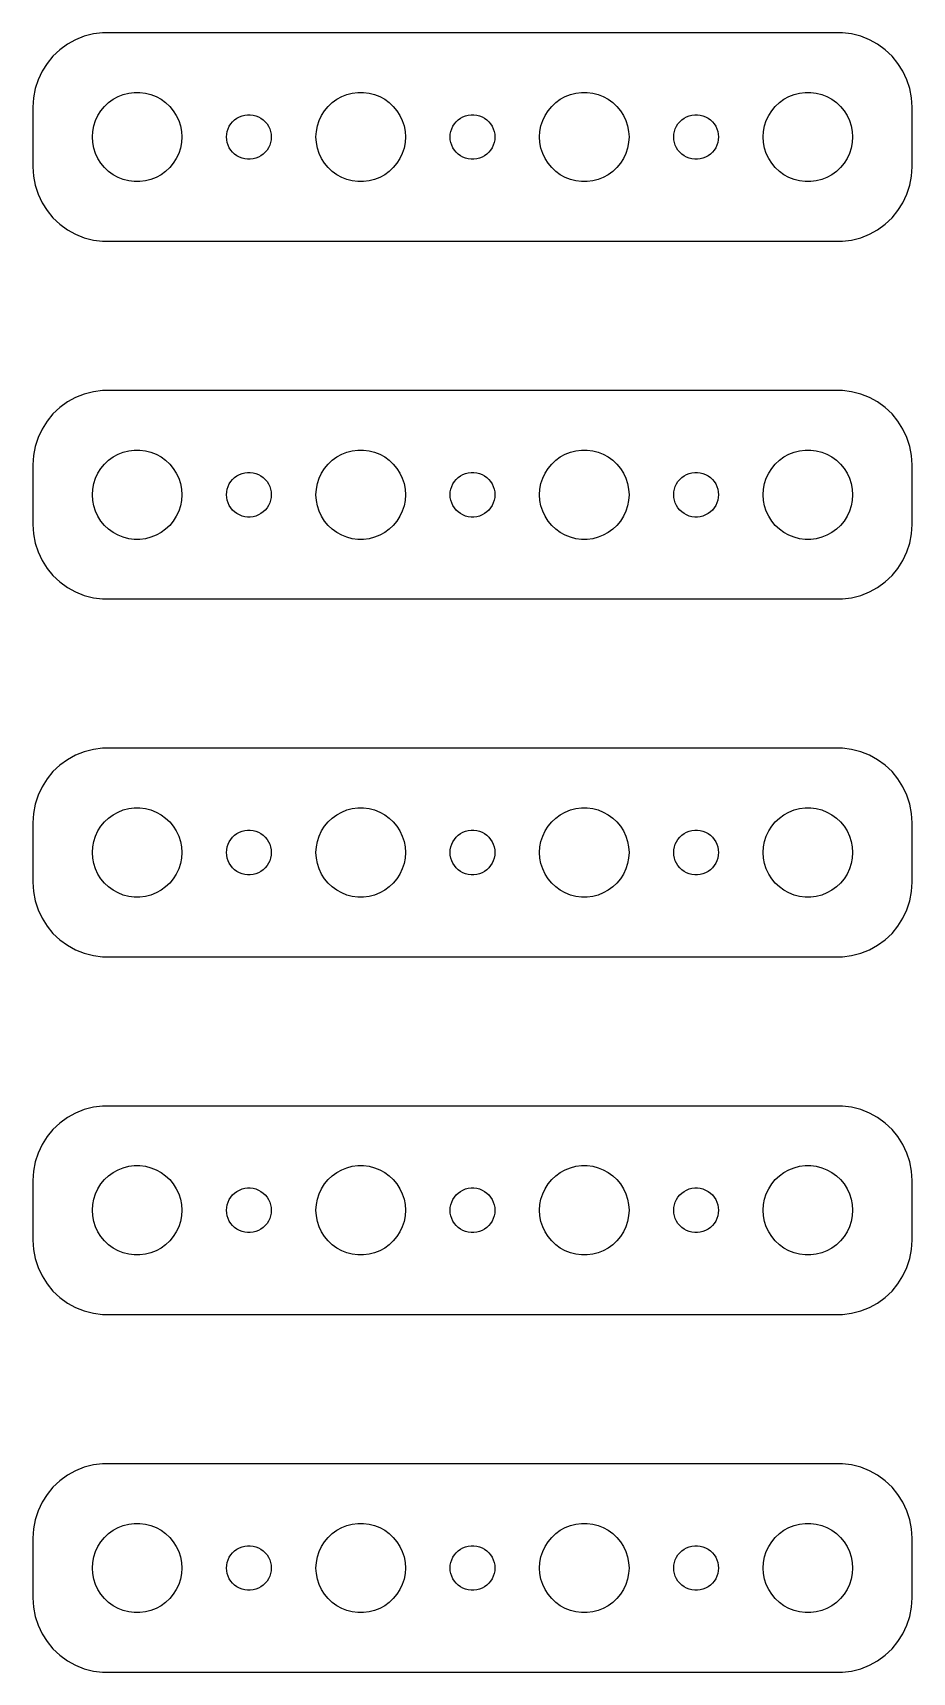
# Model space of a CAD drawing. Header units: metres. Extents: x -30 to 30, y 113 to 223.
import ezdxf

# ---------------------------------------------------------------- set-up
doc = ezdxf.new("R2010")
doc.units = ezdxf.units.M

msp = doc.modelspace()

# ---------------------------------------------------------------- linework, layer by layer
for p, q in [((-27.1791, 222.222), (-27.6871, 221.853)), ((-26.6289, 222.524), (-27.1791, 222.222)), ((-26.0451, 222.755), (-26.6289, 222.524)), ((-25.4369, 222.911), (-26.0451, 222.755)), ((-24.8139, 222.99), (-25.4369, 222.911)), ((24.8139, 222.99), (-24.8139, 222.99)), ((25.4369, 222.911), (24.8139, 222.99)), ((26.0451, 222.755), (25.4369, 222.911)), ((26.6289, 222.524), (26.0451, 222.755)), ((27.1791, 222.222), (26.6289, 222.524)), ((27.6871, 221.853), (27.1791, 222.222)), ((-28.1448, 221.423), (-28.5451, 220.939)), ((-27.6871, 221.853), (-28.1448, 221.423)), ((28.1448, 221.423), (27.6871, 221.853)), ((28.5451, 220.939), (28.1448, 221.423)), ((-28.8815, 220.409), (-29.1489, 219.841)), ((-28.5451, 220.939), (-28.8815, 220.409)), ((28.8815, 220.409), (28.5451, 220.939)), ((29.1489, 219.841), (28.8815, 220.409)), ((-29.3429, 219.243), (-29.4606, 218.627)), ((-29.1489, 219.841), (-29.3429, 219.243)), ((-23.427, 218.853), (-23.0621, 218.947)), ((-23.0621, 218.947), (-22.6884, 218.994)), ((-22.6884, 218.994), (-22.3116, 218.994)), ((-22.3116, 218.994), (-21.9379, 218.947)), ((-21.9379, 218.947), (-21.5729, 218.853)), ((-8.42705, 218.853), (-8.06213, 218.947)), ((-8.06213, 218.947), (-7.68837, 218.994)), ((-7.68837, 218.994), (-7.31161, 218.994)), ((-7.31161, 218.994), (-6.93785, 218.947)), ((-6.93785, 218.947), (-6.57294, 218.853)), ((6.57294, 218.853), (6.93785, 218.947)), ((6.93785, 218.947), (7.31161, 218.994)), ((7.31161, 218.994), (7.68837, 218.994)), ((7.68837, 218.994), (8.06213, 218.947)), ((8.06213, 218.947), (8.42705, 218.853)), ((21.5729, 218.853), (21.9379, 218.947)), ((21.9379, 218.947), (22.3116, 218.994)), ((22.3116, 218.994), (22.6884, 218.994)), ((22.6884, 218.994), (23.0621, 218.947)), ((23.0621, 218.947), (23.427, 218.853)), ((29.3429, 219.243), (29.1489, 219.841)), ((29.4606, 218.627), (29.3429, 219.243)), ((-29.4606, 218.627), (-29.5, 218)), ((-29.5, 218), (-29.5, 214)), ((-25.1289, 217.445), (-24.927, 217.763)), ((-24.927, 217.763), (-24.6869, 218.054)), ((-24.6869, 218.054), (-24.4123, 218.312)), ((-24.4123, 218.312), (-24.1075, 218.533)), ((-24.1075, 218.533), (-23.7773, 218.714)), ((-23.7773, 218.714), (-23.427, 218.853)), ((-21.5729, 218.853), (-21.2227, 218.714)), ((-21.2227, 218.714), (-20.8925, 218.533)), ((-20.8925, 218.533), (-20.5877, 218.312)), ((-20.5877, 218.312), (-20.3131, 218.054)), ((-20.3131, 218.054), (-20.0729, 217.763)), ((-20.0729, 217.763), (-19.8711, 217.445)), ((-10.1289, 217.445), (-9.92705, 217.763)), ((-9.92705, 217.763), (-9.6869, 218.054)), ((-9.6869, 218.054), (-9.41226, 218.312)), ((-9.41226, 218.312), (-9.10747, 218.533)), ((-9.10747, 218.533), (-8.77733, 218.714)), ((-8.77733, 218.714), (-8.42705, 218.853)), ((-6.57294, 218.853), (-6.22266, 218.714)), ((-6.22266, 218.714), (-5.89252, 218.533)), ((-5.89252, 218.533), (-5.58772, 218.312)), ((-5.58772, 218.312), (-5.31308, 218.054)), ((-5.31308, 218.054), (-5.07294, 217.763)), ((-5.07294, 217.763), (-4.87108, 217.445)), ((4.87108, 217.445), (5.07294, 217.763)), ((5.07294, 217.763), (5.31308, 218.054)), ((5.31308, 218.054), (5.58772, 218.312)), ((5.58772, 218.312), (5.89252, 218.533)), ((5.89252, 218.533), (6.22266, 218.714)), ((6.22266, 218.714), (6.57294, 218.853)), ((8.42705, 218.853), (8.77733, 218.714)), ((8.77733, 218.714), (9.10747, 218.533)), ((9.10747, 218.533), (9.41226, 218.312)), ((9.41226, 218.312), (9.6869, 218.054)), ((9.6869, 218.054), (9.92705, 217.763)), ((9.92705, 217.763), (10.1289, 217.445)), ((19.8711, 217.445), (20.0729, 217.763)), ((20.0729, 217.763), (20.3131, 218.054)), ((20.3131, 218.054), (20.5877, 218.312)), ((20.5877, 218.312), (20.8925, 218.533)), ((20.8925, 218.533), (21.2227, 218.714)), ((21.2227, 218.714), (21.5729, 218.853)), ((23.427, 218.853), (23.7773, 218.714)), ((23.7773, 218.714), (24.1075, 218.533)), ((24.1075, 218.533), (24.4123, 218.312)), ((24.4123, 218.312), (24.6869, 218.054)), ((24.6869, 218.054), (24.927, 217.763)), ((24.927, 217.763), (25.1289, 217.445)), ((29.5, 218), (29.4606, 218.627)), ((29.5, 214), (29.5, 218)), ((-25.4763, 216.376), (-25.4057, 216.746)), ((-25.4057, 216.746), (-25.2893, 217.104)), ((-25.2893, 217.104), (-25.1289, 217.445)), ((-19.8711, 217.445), (-19.7107, 217.104)), ((-19.7107, 217.104), (-19.5942, 216.746)), ((-19.5942, 216.746), (-19.5237, 216.376)), ((-16.3947, 216.552), (-16.3145, 216.723)), ((-16.3145, 216.723), (-16.2135, 216.882)), ((-16.2135, 216.882), (-16.0934, 217.027)), ((-16.0934, 217.027), (-15.9561, 217.156)), ((-15.9561, 217.156), (-15.8037, 217.266)), ((-15.8037, 217.266), (-15.6387, 217.357)), ((-15.6387, 217.357), (-15.4635, 217.427)), ((-15.4635, 217.427), (-15.2811, 217.473)), ((-15.2811, 217.473), (-15.0942, 217.497)), ((-15.0942, 217.497), (-14.9058, 217.497)), ((-14.9058, 217.497), (-14.7189, 217.473)), ((-14.7189, 217.473), (-14.5365, 217.427)), ((-14.5365, 217.427), (-14.3613, 217.357)), ((-14.3613, 217.357), (-14.1963, 217.266)), ((-14.1963, 217.266), (-14.0439, 217.156)), ((-14.0439, 217.156), (-13.9065, 217.027)), ((-13.9065, 217.027), (-13.7865, 216.882)), ((-13.7865, 216.882), (-13.6855, 216.723)), ((-13.6855, 216.723), (-13.6053, 216.552)), ((-10.4763, 216.376), (-10.4057, 216.746)), ((-10.4057, 216.746), (-10.2893, 217.104)), ((-10.2893, 217.104), (-10.1289, 217.445)), ((-4.87108, 217.445), (-4.71066, 217.104)), ((-4.71066, 217.104), (-4.59424, 216.746)), ((-4.59424, 216.746), (-4.52365, 216.376)), ((-1.39465, 216.552), (-1.31445, 216.723)), ((-1.31445, 216.723), (-1.21352, 216.882)), ((-1.21352, 216.882), (-1.09344, 217.027)), ((-1.09344, 217.027), (-0.956131, 217.156)), ((-0.956131, 217.156), (-0.803726, 217.266)), ((-0.803726, 217.266), (-0.638657, 217.357)), ((-0.638657, 217.357), (-0.463516, 217.427)), ((-0.463516, 217.427), (-0.281067, 217.473)), ((-0.281067, 217.473), (-0.094177, 217.497)), ((-0.094177, 217.497), (0.094177, 217.497)), ((0.094177, 217.497), (0.281067, 217.473)), ((0.281067, 217.473), (0.463516, 217.427)), ((0.463516, 217.427), (0.638657, 217.357)), ((0.638657, 217.357), (0.803726, 217.266)), ((0.803726, 217.266), (0.956131, 217.156)), ((0.956131, 217.156), (1.09344, 217.027)), ((1.09344, 217.027), (1.21352, 216.882)), ((1.21352, 216.882), (1.31445, 216.723)), ((1.31445, 216.723), (1.39465, 216.552)), ((4.52365, 216.376), (4.59424, 216.746)), ((4.59424, 216.746), (4.71066, 217.104)), ((4.71066, 217.104), (4.87108, 217.445)), ((10.1289, 217.445), (10.2893, 217.104)), ((10.2893, 217.104), (10.4057, 216.746)), ((10.4057, 216.746), (10.4763, 216.376)), ((13.6053, 216.552), (13.6855, 216.723)), ((13.6855, 216.723), (13.7865, 216.882)), ((13.7865, 216.882), (13.9065, 217.027)), ((13.9065, 217.027), (14.0439, 217.156)), ((14.0439, 217.156), (14.1963, 217.266)), ((14.1963, 217.266), (14.3613, 217.357)), ((14.3613, 217.357), (14.5365, 217.427)), ((14.5365, 217.427), (14.7189, 217.473)), ((14.7189, 217.473), (14.9058, 217.497)), ((14.9058, 217.497), (15.0942, 217.497)), ((15.0942, 217.497), (15.2811, 217.473)), ((15.2811, 217.473), (15.4635, 217.427)), ((15.4635, 217.427), (15.6387, 217.357)), ((15.6387, 217.357), (15.8037, 217.266)), ((15.8037, 217.266), (15.9561, 217.156)), ((15.9561, 217.156), (16.0934, 217.027)), ((16.0934, 217.027), (16.2135, 216.882)), ((16.2135, 216.882), (16.3145, 216.723)), ((16.3145, 216.723), (16.3947, 216.552)), ((19.5237, 216.376), (19.5942, 216.746)), ((19.5942, 216.746), (19.7107, 217.104)), ((19.7107, 217.104), (19.8711, 217.445)), ((25.1289, 217.445), (25.2893, 217.104)), ((25.2893, 217.104), (25.4057, 216.746)), ((25.4057, 216.746), (25.4763, 216.376)), ((-25.5, 216), (-25.4763, 216.376)), ((-25.4763, 215.624), (-25.5, 216)), ((-25.4057, 215.254), (-25.4763, 215.624)), ((-19.5237, 215.624), (-19.5942, 215.254)), ((-19.5237, 216.376), (-19.5, 216)), ((-19.5, 216), (-19.5237, 215.624)), ((-16.5, 216), (-16.4882, 216.188)), ((-16.4882, 215.812), (-16.5, 216)), ((-16.4882, 216.188), (-16.4529, 216.373)), ((-16.4529, 215.627), (-16.4882, 215.812)), ((-16.4529, 216.373), (-16.3947, 216.552)), ((-16.3947, 215.448), (-16.4529, 215.627)), ((-13.6053, 216.552), (-13.5471, 216.373)), ((-13.5471, 215.627), (-13.6053, 215.448)), ((-13.5471, 216.373), (-13.5118, 216.188)), ((-13.5118, 215.812), (-13.5471, 215.627)), ((-13.5118, 216.188), (-13.5, 216)), ((-13.5, 216), (-13.5118, 215.812)), ((-10.5, 216), (-10.4763, 216.376)), ((-10.4763, 215.624), (-10.5, 216)), ((-10.4057, 215.254), (-10.4763, 215.624)), ((-4.52365, 215.624), (-4.59424, 215.254)), ((-4.52365, 216.376), (-4.5, 216)), ((-4.5, 216), (-4.52365, 215.624)), ((-1.5, 216), (-1.48816, 216.188)), ((-1.48816, 215.812), (-1.5, 216)), ((-1.48816, 216.188), (-1.45287, 216.373)), ((-1.45287, 215.627), (-1.48816, 215.812)), ((-1.45287, 216.373), (-1.39465, 216.552)), ((-1.39465, 215.448), (-1.45287, 215.627)), ((1.39465, 216.552), (1.45287, 216.373)), ((1.45287, 215.627), (1.39465, 215.448)), ((1.45287, 216.373), (1.48816, 216.188)), ((1.48816, 215.812), (1.45287, 215.627)), ((1.48816, 216.188), (1.5, 216)), ((1.5, 216), (1.48816, 215.812)), ((4.5, 216), (4.52365, 216.376)), ((4.52365, 215.624), (4.5, 216)), ((4.59424, 215.254), (4.52365, 215.624)), ((10.4763, 215.624), (10.4057, 215.254)), ((10.4763, 216.376), (10.5, 216)), ((10.5, 216), (10.4763, 215.624)), ((13.5, 216), (13.5118, 216.188)), ((13.5118, 215.812), (13.5, 216)), ((13.5118, 216.188), (13.5471, 216.373)), ((13.5471, 215.627), (13.5118, 215.812)), ((13.5471, 216.373), (13.6053, 216.552)), ((13.6053, 215.448), (13.5471, 215.627)), ((16.3947, 216.552), (16.4529, 216.373)), ((16.4529, 215.627), (16.3947, 215.448)), ((16.4529, 216.373), (16.4882, 216.188)), ((16.4882, 215.812), (16.4529, 215.627)), ((16.4882, 216.188), (16.5, 216)), ((16.5, 216), (16.4882, 215.812)), ((19.5, 216), (19.5237, 216.376)), ((19.5237, 215.624), (19.5, 216)), ((19.5942, 215.254), (19.5237, 215.624)), ((25.4763, 215.624), (25.4057, 215.254)), ((25.4763, 216.376), (25.5, 216)), ((25.5, 216), (25.4763, 215.624)), ((-25.2893, 214.896), (-25.4057, 215.254)), ((-25.1289, 214.555), (-25.2893, 214.896)), ((-24.927, 214.237), (-25.1289, 214.555)), ((-19.8711, 214.555), (-20.0729, 214.237)), ((-19.7107, 214.896), (-19.8711, 214.555)), ((-19.5942, 215.254), (-19.7107, 214.896)), ((-16.3145, 215.277), (-16.3947, 215.448)), ((-16.2135, 215.118), (-16.3145, 215.277)), ((-16.0934, 214.973), (-16.2135, 215.118)), ((-15.9561, 214.844), (-16.0934, 214.973)), ((-15.8037, 214.734), (-15.9561, 214.844)), ((-15.6387, 214.643), (-15.8037, 214.734)), ((-15.4635, 214.573), (-15.6387, 214.643)), ((-15.2811, 214.527), (-15.4635, 214.573)), ((-15.0942, 214.503), (-15.2811, 214.527)), ((-14.9058, 214.503), (-15.0942, 214.503)), ((-14.7189, 214.527), (-14.9058, 214.503)), ((-14.5365, 214.573), (-14.7189, 214.527)), ((-14.3613, 214.643), (-14.5365, 214.573)), ((-14.1963, 214.734), (-14.3613, 214.643)), ((-14.0439, 214.844), (-14.1963, 214.734)), ((-13.9065, 214.973), (-14.0439, 214.844)), ((-13.7865, 215.118), (-13.9065, 214.973)), ((-13.6855, 215.277), (-13.7865, 215.118)), ((-13.6053, 215.448), (-13.6855, 215.277)), ((-10.2893, 214.896), (-10.4057, 215.254)), ((-10.1289, 214.555), (-10.2893, 214.896)), ((-9.92705, 214.237), (-10.1289, 214.555)), ((-4.87108, 214.555), (-5.07294, 214.237)), ((-4.71066, 214.896), (-4.87108, 214.555)), ((-4.59424, 215.254), (-4.71066, 214.896)), ((-1.31445, 215.277), (-1.39465, 215.448)), ((-1.21352, 215.118), (-1.31445, 215.277)), ((-1.09344, 214.973), (-1.21352, 215.118)), ((-0.956131, 214.844), (-1.09344, 214.973)), ((-0.803726, 214.734), (-0.956131, 214.844)), ((-0.638657, 214.643), (-0.803726, 214.734)), ((-0.463516, 214.573), (-0.638657, 214.643)), ((-0.281067, 214.527), (-0.463516, 214.573)), ((-0.094177, 214.503), (-0.281067, 214.527)), ((0.094177, 214.503), (-0.094177, 214.503)), ((0.281067, 214.527), (0.094177, 214.503)), ((0.463516, 214.573), (0.281067, 214.527)), ((0.638657, 214.643), (0.463516, 214.573)), ((0.803726, 214.734), (0.638657, 214.643)), ((0.956131, 214.844), (0.803726, 214.734)), ((1.09344, 214.973), (0.956131, 214.844)), ((1.21352, 215.118), (1.09344, 214.973)), ((1.31445, 215.277), (1.21352, 215.118)), ((1.39465, 215.448), (1.31445, 215.277)), ((4.71066, 214.896), (4.59424, 215.254)), ((4.87108, 214.555), (4.71066, 214.896)), ((5.07294, 214.237), (4.87108, 214.555)), ((10.1289, 214.555), (9.92705, 214.237)), ((10.2893, 214.896), (10.1289, 214.555)), ((10.4057, 215.254), (10.2893, 214.896)), ((13.6855, 215.277), (13.6053, 215.448)), ((13.7865, 215.118), (13.6855, 215.277)), ((13.9065, 214.973), (13.7865, 215.118)), ((14.0439, 214.844), (13.9065, 214.973)), ((14.1963, 214.734), (14.0439, 214.844)), ((14.3613, 214.643), (14.1963, 214.734)), ((14.5365, 214.573), (14.3613, 214.643)), ((14.7189, 214.527), (14.5365, 214.573)), ((14.9058, 214.503), (14.7189, 214.527)), ((15.0942, 214.503), (14.9058, 214.503)), ((15.2811, 214.527), (15.0942, 214.503)), ((15.4635, 214.573), (15.2811, 214.527)), ((15.6387, 214.643), (15.4635, 214.573)), ((15.8037, 214.734), (15.6387, 214.643)), ((15.9561, 214.844), (15.8037, 214.734)), ((16.0934, 214.973), (15.9561, 214.844)), ((16.2135, 215.118), (16.0934, 214.973)), ((16.3145, 215.277), (16.2135, 215.118)), ((16.3947, 215.448), (16.3145, 215.277)), ((19.7107, 214.896), (19.5942, 215.254)), ((19.8711, 214.555), (19.7107, 214.896)), ((20.0729, 214.237), (19.8711, 214.555)), ((25.1289, 214.555), (24.927, 214.237)), ((25.2893, 214.896), (25.1289, 214.555)), ((25.4057, 215.254), (25.2893, 214.896)), ((-29.5, 214), (-29.4606, 213.373)), ((-29.4606, 213.373), (-29.3429, 212.757)), ((-24.6869, 213.946), (-24.927, 214.237)), ((-24.4123, 213.688), (-24.6869, 213.946)), ((-24.1075, 213.467), (-24.4123, 213.688)), ((-23.7773, 213.286), (-24.1075, 213.467)), ((-20.8925, 213.467), (-21.2227, 213.286)), ((-20.5877, 213.688), (-20.8925, 213.467)), ((-20.3131, 213.946), (-20.5877, 213.688)), ((-20.0729, 214.237), (-20.3131, 213.946)), ((-9.6869, 213.946), (-9.92705, 214.237)), ((-9.41226, 213.688), (-9.6869, 213.946)), ((-9.10747, 213.467), (-9.41226, 213.688)), ((-8.77733, 213.286), (-9.10747, 213.467)), ((-5.89252, 213.467), (-6.22266, 213.286)), ((-5.58772, 213.688), (-5.89252, 213.467)), ((-5.31308, 213.946), (-5.58772, 213.688)), ((-5.07294, 214.237), (-5.31308, 213.946)), ((5.31308, 213.946), (5.07294, 214.237)), ((5.58772, 213.688), (5.31308, 213.946)), ((5.89252, 213.467), (5.58772, 213.688)), ((6.22266, 213.286), (5.89252, 213.467)), ((9.10747, 213.467), (8.77733, 213.286)), ((9.41226, 213.688), (9.10747, 213.467)), ((9.6869, 213.946), (9.41226, 213.688)), ((9.92705, 214.237), (9.6869, 213.946)), ((20.3131, 213.946), (20.0729, 214.237)), ((20.5877, 213.688), (20.3131, 213.946)), ((20.8925, 213.467), (20.5877, 213.688)), ((21.2227, 213.286), (20.8925, 213.467)), ((24.1075, 213.467), (23.7773, 213.286)), ((24.4123, 213.688), (24.1075, 213.467)), ((24.6869, 213.946), (24.4123, 213.688)), ((24.927, 214.237), (24.6869, 213.946)), ((29.3429, 212.757), (29.4606, 213.373)), ((29.4606, 213.373), (29.5, 214)), ((-29.3429, 212.757), (-29.1489, 212.159)), ((-23.427, 213.147), (-23.7773, 213.286)), ((-23.0621, 213.053), (-23.427, 213.147)), ((-22.6884, 213.006), (-23.0621, 213.053)), ((-22.3116, 213.006), (-22.6884, 213.006)), ((-21.9379, 213.053), (-22.3116, 213.006)), ((-21.5729, 213.147), (-21.9379, 213.053)), ((-21.2227, 213.286), (-21.5729, 213.147)), ((-8.42705, 213.147), (-8.77733, 213.286)), ((-8.06213, 213.053), (-8.42705, 213.147)), ((-7.68837, 213.006), (-8.06213, 213.053)), ((-7.31161, 213.006), (-7.68837, 213.006)), ((-6.93785, 213.053), (-7.31161, 213.006)), ((-6.57294, 213.147), (-6.93785, 213.053)), ((-6.22266, 213.286), (-6.57294, 213.147)), ((6.57294, 213.147), (6.22266, 213.286)), ((6.93785, 213.053), (6.57294, 213.147)), ((7.31161, 213.006), (6.93785, 213.053)), ((7.68837, 213.006), (7.31161, 213.006)), ((8.06213, 213.053), (7.68837, 213.006)), ((8.42705, 213.147), (8.06213, 213.053)), ((8.77733, 213.286), (8.42705, 213.147)), ((21.5729, 213.147), (21.2227, 213.286)), ((21.9379, 213.053), (21.5729, 213.147)), ((22.3116, 213.006), (21.9379, 213.053)), ((22.6884, 213.006), (22.3116, 213.006)), ((23.0621, 213.053), (22.6884, 213.006)), ((23.427, 213.147), (23.0621, 213.053)), ((23.7773, 213.286), (23.427, 213.147)), ((29.1489, 212.159), (29.3429, 212.757)), ((-29.1489, 212.159), (-28.8815, 211.591)), ((-28.8815, 211.591), (-28.5451, 211.061)), ((28.5451, 211.061), (28.8815, 211.591)), ((28.8815, 211.591), (29.1489, 212.159)), ((-28.5451, 211.061), (-28.1448, 210.577)), ((-28.1448, 210.577), (-27.6871, 210.147)), ((-27.6871, 210.147), (-27.1791, 209.778)), ((27.1791, 209.778), (27.6871, 210.147)), ((27.6871, 210.147), (28.1448, 210.577)), ((28.1448, 210.577), (28.5451, 211.061)), ((-27.1791, 209.778), (-26.6289, 209.476)), ((-26.6289, 209.476), (-26.0451, 209.245)), ((-26.0451, 209.245), (-25.4369, 209.089)), ((-25.4369, 209.089), (-24.8139, 209.01)), ((-24.8139, 209.01), (24.8139, 209.01)), ((24.8139, 209.01), (25.4369, 209.089)), ((25.4369, 209.089), (26.0451, 209.245)), ((26.0451, 209.245), (26.6289, 209.476)), ((26.6289, 209.476), (27.1791, 209.778)), ((-27.1791, 198.222), (-27.6871, 197.853)), ((-26.6289, 198.524), (-27.1791, 198.222)), ((-26.0451, 198.755), (-26.6289, 198.524)), ((-25.4369, 198.911), (-26.0451, 198.755)), ((-24.8139, 198.99), (-25.4369, 198.911)), ((24.8139, 198.99), (-24.8139, 198.99)), ((25.4369, 198.911), (24.8139, 198.99)), ((26.0451, 198.755), (25.4369, 198.911)), ((26.6289, 198.524), (26.0451, 198.755)), ((27.1791, 198.222), (26.6289, 198.524)), ((27.6871, 197.853), (27.1791, 198.222)), ((-28.5451, 196.939), (-28.8815, 196.409)), ((-28.1448, 197.423), (-28.5451, 196.939)), ((-27.6871, 197.853), (-28.1448, 197.423)), ((28.1448, 197.423), (27.6871, 197.853)), ((28.5451, 196.939), (28.1448, 197.423)), ((28.8815, 196.409), (28.5451, 196.939)), ((-29.1489, 195.841), (-29.3429, 195.243)), ((-28.8815, 196.409), (-29.1489, 195.841)), ((29.1489, 195.841), (28.8815, 196.409)), ((29.3429, 195.243), (29.1489, 195.841)), ((-29.3429, 195.243), (-29.4606, 194.627)), ((-24.1075, 194.533), (-23.7773, 194.714)), ((-23.7773, 194.714), (-23.427, 194.853)), ((-23.427, 194.853), (-23.0621, 194.947)), ((-23.0621, 194.947), (-22.6884, 194.994)), ((-22.6884, 194.994), (-22.3116, 194.994)), ((-22.3116, 194.994), (-21.9379, 194.947)), ((-21.9379, 194.947), (-21.5729, 194.853)), ((-21.5729, 194.853), (-21.2227, 194.714)), ((-21.2227, 194.714), (-20.8925, 194.533)), ((-9.10747, 194.533), (-8.77733, 194.714)), ((-8.77733, 194.714), (-8.42705, 194.853)), ((-8.42705, 194.853), (-8.06213, 194.947)), ((-8.06213, 194.947), (-7.68837, 194.994)), ((-7.68837, 194.994), (-7.31161, 194.994)), ((-7.31161, 194.994), (-6.93785, 194.947)), ((-6.93785, 194.947), (-6.57294, 194.853)), ((-6.57294, 194.853), (-6.22266, 194.714)), ((-6.22266, 194.714), (-5.89252, 194.533)), ((5.89252, 194.533), (6.22266, 194.714)), ((6.22266, 194.714), (6.57294, 194.853)), ((6.57294, 194.853), (6.93785, 194.947)), ((6.93785, 194.947), (7.31161, 194.994)), ((7.31161, 194.994), (7.68837, 194.994)), ((7.68837, 194.994), (8.06213, 194.947)), ((8.06213, 194.947), (8.42705, 194.853)), ((8.42705, 194.853), (8.77733, 194.714)), ((8.77733, 194.714), (9.10747, 194.533)), ((20.8925, 194.533), (21.2227, 194.714)), ((21.2227, 194.714), (21.5729, 194.853)), ((21.5729, 194.853), (21.9379, 194.947)), ((21.9379, 194.947), (22.3116, 194.994)), ((22.3116, 194.994), (22.6884, 194.994)), ((22.6884, 194.994), (23.0621, 194.947)), ((23.0621, 194.947), (23.427, 194.853)), ((23.427, 194.853), (23.7773, 194.714)), ((23.7773, 194.714), (24.1075, 194.533)), ((29.4606, 194.627), (29.3429, 195.243)), ((-29.4606, 194.627), (-29.5, 194)), ((-29.5, 194), (-29.5, 190)), ((-25.1289, 193.445), (-24.927, 193.763)), ((-24.927, 193.763), (-24.6869, 194.054)), ((-24.6869, 194.054), (-24.4123, 194.312)), ((-24.4123, 194.312), (-24.1075, 194.533)), ((-20.8925, 194.533), (-20.5877, 194.312)), ((-20.5877, 194.312), (-20.3131, 194.054)), ((-20.3131, 194.054), (-20.0729, 193.763)), ((-20.0729, 193.763), (-19.8711, 193.445)), ((-10.1289, 193.445), (-9.92705, 193.763)), ((-9.92705, 193.763), (-9.6869, 194.054)), ((-9.6869, 194.054), (-9.41226, 194.312)), ((-9.41226, 194.312), (-9.10747, 194.533)), ((-5.89252, 194.533), (-5.58772, 194.312)), ((-5.58772, 194.312), (-5.31308, 194.054)), ((-5.31308, 194.054), (-5.07294, 193.763)), ((-5.07294, 193.763), (-4.87108, 193.445)), ((4.87108, 193.445), (5.07294, 193.763)), ((5.07294, 193.763), (5.31308, 194.054)), ((5.31308, 194.054), (5.58772, 194.312)), ((5.58772, 194.312), (5.89252, 194.533)), ((9.10747, 194.533), (9.41226, 194.312)), ((9.41226, 194.312), (9.6869, 194.054)), ((9.6869, 194.054), (9.92705, 193.763)), ((9.92705, 193.763), (10.1289, 193.445)), ((19.8711, 193.445), (20.0729, 193.763)), ((20.0729, 193.763), (20.3131, 194.054)), ((20.3131, 194.054), (20.5877, 194.312)), ((20.5877, 194.312), (20.8925, 194.533)), ((24.1075, 194.533), (24.4123, 194.312)), ((24.4123, 194.312), (24.6869, 194.054)), ((24.6869, 194.054), (24.927, 193.763)), ((24.927, 193.763), (25.1289, 193.445)), ((29.5, 194), (29.4606, 194.627)), ((29.5, 190), (29.5, 194)), ((-25.4763, 192.376), (-25.4057, 192.746)), ((-25.4057, 192.746), (-25.2893, 193.104)), ((-25.2893, 193.104), (-25.1289, 193.445)), ((-19.8711, 193.445), (-19.7107, 193.104)), ((-19.7107, 193.104), (-19.5942, 192.746)), ((-19.5942, 192.746), (-19.5237, 192.376)), ((-16.4529, 192.373), (-16.3947, 192.552)), ((-16.3947, 192.552), (-16.3145, 192.723)), ((-16.3145, 192.723), (-16.2135, 192.882)), ((-16.2135, 192.882), (-16.0934, 193.027)), ((-16.0934, 193.027), (-15.9561, 193.156)), ((-15.9561, 193.156), (-15.8037, 193.266)), ((-15.8037, 193.266), (-15.6387, 193.357)), ((-15.6387, 193.357), (-15.4635, 193.427)), ((-15.4635, 193.427), (-15.2811, 193.473)), ((-15.2811, 193.473), (-15.0942, 193.497)), ((-15.0942, 193.497), (-14.9058, 193.497)), ((-14.9058, 193.497), (-14.7189, 193.473)), ((-14.7189, 193.473), (-14.5365, 193.427)), ((-14.5365, 193.427), (-14.3613, 193.357)), ((-14.3613, 193.357), (-14.1963, 193.266)), ((-14.1963, 193.266), (-14.0439, 193.156)), ((-14.0439, 193.156), (-13.9065, 193.027)), ((-13.9065, 193.027), (-13.7865, 192.882)), ((-13.7865, 192.882), (-13.6855, 192.723)), ((-13.6855, 192.723), (-13.6053, 192.552)), ((-13.6053, 192.552), (-13.5471, 192.373)), ((-10.4763, 192.376), (-10.4057, 192.746)), ((-10.4057, 192.746), (-10.2893, 193.104)), ((-10.2893, 193.104), (-10.1289, 193.445)), ((-4.87108, 193.445), (-4.71066, 193.104)), ((-4.71066, 193.104), (-4.59424, 192.746)), ((-4.59424, 192.746), (-4.52365, 192.376)), ((-1.45287, 192.373), (-1.39465, 192.552)), ((-1.39465, 192.552), (-1.31445, 192.723)), ((-1.31445, 192.723), (-1.21352, 192.882)), ((-1.21352, 192.882), (-1.09344, 193.027)), ((-1.09344, 193.027), (-0.956131, 193.156)), ((-0.956131, 193.156), (-0.803726, 193.266)), ((-0.803726, 193.266), (-0.638657, 193.357)), ((-0.638657, 193.357), (-0.463516, 193.427)), ((-0.463516, 193.427), (-0.281067, 193.473)), ((-0.281067, 193.473), (-0.094177, 193.497)), ((-0.094177, 193.497), (0.094177, 193.497)), ((0.094177, 193.497), (0.281067, 193.473)), ((0.281067, 193.473), (0.463516, 193.427)), ((0.463516, 193.427), (0.638657, 193.357)), ((0.638657, 193.357), (0.803726, 193.266)), ((0.803726, 193.266), (0.956131, 193.156)), ((0.956131, 193.156), (1.09344, 193.027)), ((1.09344, 193.027), (1.21352, 192.882)), ((1.21352, 192.882), (1.31445, 192.723)), ((1.31445, 192.723), (1.39465, 192.552)), ((1.39465, 192.552), (1.45287, 192.373)), ((4.52365, 192.376), (4.59424, 192.746)), ((4.59424, 192.746), (4.71066, 193.104)), ((4.71066, 193.104), (4.87108, 193.445)), ((10.1289, 193.445), (10.2893, 193.104)), ((10.2893, 193.104), (10.4057, 192.746)), ((10.4057, 192.746), (10.4763, 192.376)), ((13.5471, 192.373), (13.6053, 192.552)), ((13.6053, 192.552), (13.6855, 192.723)), ((13.6855, 192.723), (13.7865, 192.882)), ((13.7865, 192.882), (13.9065, 193.027)), ((13.9065, 193.027), (14.0439, 193.156)), ((14.0439, 193.156), (14.1963, 193.266)), ((14.1963, 193.266), (14.3613, 193.357)), ((14.3613, 193.357), (14.5365, 193.427)), ((14.5365, 193.427), (14.7189, 193.473)), ((14.7189, 193.473), (14.9058, 193.497)), ((14.9058, 193.497), (15.0942, 193.497)), ((15.0942, 193.497), (15.2811, 193.473)), ((15.2811, 193.473), (15.4635, 193.427)), ((15.4635, 193.427), (15.6387, 193.357)), ((15.6387, 193.357), (15.8037, 193.266)), ((15.8037, 193.266), (15.9561, 193.156)), ((15.9561, 193.156), (16.0934, 193.027)), ((16.0934, 193.027), (16.2135, 192.882)), ((16.2135, 192.882), (16.3145, 192.723)), ((16.3145, 192.723), (16.3947, 192.552)), ((16.3947, 192.552), (16.4529, 192.373)), ((19.5237, 192.376), (19.5942, 192.746)), ((19.5942, 192.746), (19.7107, 193.104)), ((19.7107, 193.104), (19.8711, 193.445)), ((25.1289, 193.445), (25.2893, 193.104)), ((25.2893, 193.104), (25.4057, 192.746)), ((25.4057, 192.746), (25.4763, 192.376)), ((-25.5, 192), (-25.4763, 192.376)), ((-25.4763, 191.624), (-25.5, 192)), ((-25.4057, 191.254), (-25.4763, 191.624)), ((-19.5237, 191.624), (-19.5942, 191.254)), ((-19.5237, 192.376), (-19.5, 192)), ((-19.5, 192), (-19.5237, 191.624)), ((-16.5, 192), (-16.4882, 192.188)), ((-16.4882, 191.812), (-16.5, 192)), ((-16.4882, 192.188), (-16.4529, 192.373)), ((-16.4529, 191.627), (-16.4882, 191.812)), ((-16.3947, 191.448), (-16.4529, 191.627)), ((-16.3145, 191.277), (-16.3947, 191.448)), ((-13.6053, 191.448), (-13.6855, 191.277)), ((-13.5471, 191.627), (-13.6053, 191.448)), ((-13.5471, 192.373), (-13.5118, 192.188)), ((-13.5118, 191.812), (-13.5471, 191.627)), ((-13.5118, 192.188), (-13.5, 192)), ((-13.5, 192), (-13.5118, 191.812)), ((-10.5, 192), (-10.4763, 192.376)), ((-10.4763, 191.624), (-10.5, 192)), ((-10.4057, 191.254), (-10.4763, 191.624)), ((-4.52365, 191.624), (-4.59424, 191.254)), ((-4.52365, 192.376), (-4.5, 192)), ((-4.5, 192), (-4.52365, 191.624)), ((-1.5, 192), (-1.48816, 192.188)), ((-1.48816, 191.812), (-1.5, 192)), ((-1.48816, 192.188), (-1.45287, 192.373)), ((-1.45287, 191.627), (-1.48816, 191.812)), ((-1.39465, 191.448), (-1.45287, 191.627)), ((-1.31445, 191.277), (-1.39465, 191.448)), ((1.39465, 191.448), (1.31445, 191.277)), ((1.45287, 191.627), (1.39465, 191.448)), ((1.45287, 192.373), (1.48816, 192.188)), ((1.48816, 191.812), (1.45287, 191.627)), ((1.48816, 192.188), (1.5, 192)), ((1.5, 192), (1.48816, 191.812)), ((4.5, 192), (4.52365, 192.376)), ((4.52365, 191.624), (4.5, 192)), ((4.59424, 191.254), (4.52365, 191.624)), ((10.4763, 191.624), (10.4057, 191.254)), ((10.4763, 192.376), (10.5, 192)), ((10.5, 192), (10.4763, 191.624)), ((13.5, 192), (13.5118, 192.188)), ((13.5118, 191.812), (13.5, 192)), ((13.5118, 192.188), (13.5471, 192.373)), ((13.5471, 191.627), (13.5118, 191.812)), ((13.6053, 191.448), (13.5471, 191.627)), ((13.6855, 191.277), (13.6053, 191.448)), ((16.3947, 191.448), (16.3145, 191.277)), ((16.4529, 191.627), (16.3947, 191.448)), ((16.4529, 192.373), (16.4882, 192.188)), ((16.4882, 191.812), (16.4529, 191.627)), ((16.4882, 192.188), (16.5, 192)), ((16.5, 192), (16.4882, 191.812)), ((19.5, 192), (19.5237, 192.376)), ((19.5237, 191.624), (19.5, 192)), ((19.5942, 191.254), (19.5237, 191.624)), ((25.4763, 191.624), (25.4057, 191.254)), ((25.4763, 192.376), (25.5, 192)), ((25.5, 192), (25.4763, 191.624)), ((-25.2893, 190.896), (-25.4057, 191.254)), ((-25.1289, 190.555), (-25.2893, 190.896)), ((-24.927, 190.237), (-25.1289, 190.555)), ((-19.8711, 190.555), (-20.0729, 190.237)), ((-19.7107, 190.896), (-19.8711, 190.555)), ((-19.5942, 191.254), (-19.7107, 190.896)), ((-16.2135, 191.118), (-16.3145, 191.277)), ((-16.0934, 190.973), (-16.2135, 191.118)), ((-15.9561, 190.844), (-16.0934, 190.973)), ((-15.8037, 190.734), (-15.9561, 190.844)), ((-15.6387, 190.643), (-15.8037, 190.734)), ((-15.4635, 190.573), (-15.6387, 190.643)), ((-15.2811, 190.527), (-15.4635, 190.573)), ((-15.0942, 190.503), (-15.2811, 190.527)), ((-14.9058, 190.503), (-15.0942, 190.503)), ((-14.7189, 190.527), (-14.9058, 190.503)), ((-14.5365, 190.573), (-14.7189, 190.527)), ((-14.3613, 190.643), (-14.5365, 190.573)), ((-14.1963, 190.734), (-14.3613, 190.643)), ((-14.0439, 190.844), (-14.1963, 190.734)), ((-13.9065, 190.973), (-14.0439, 190.844)), ((-13.7865, 191.118), (-13.9065, 190.973)), ((-13.6855, 191.277), (-13.7865, 191.118)), ((-10.2893, 190.896), (-10.4057, 191.254)), ((-10.1289, 190.555), (-10.2893, 190.896)), ((-9.92705, 190.237), (-10.1289, 190.555)), ((-4.87108, 190.555), (-5.07294, 190.237)), ((-4.71066, 190.896), (-4.87108, 190.555)), ((-4.59424, 191.254), (-4.71066, 190.896)), ((-1.21352, 191.118), (-1.31445, 191.277)), ((-1.09344, 190.973), (-1.21352, 191.118)), ((-0.956131, 190.844), (-1.09344, 190.973)), ((-0.803726, 190.734), (-0.956131, 190.844)), ((-0.638657, 190.643), (-0.803726, 190.734)), ((-0.463516, 190.573), (-0.638657, 190.643)), ((-0.281067, 190.527), (-0.463516, 190.573)), ((-0.094177, 190.503), (-0.281067, 190.527)), ((0.094177, 190.503), (-0.094177, 190.503)), ((0.281067, 190.527), (0.094177, 190.503)), ((0.463516, 190.573), (0.281067, 190.527)), ((0.638657, 190.643), (0.463516, 190.573)), ((0.803726, 190.734), (0.638657, 190.643)), ((0.956131, 190.844), (0.803726, 190.734)), ((1.09344, 190.973), (0.956131, 190.844)), ((1.21352, 191.118), (1.09344, 190.973)), ((1.31445, 191.277), (1.21352, 191.118)), ((4.71066, 190.896), (4.59424, 191.254)), ((4.87108, 190.555), (4.71066, 190.896)), ((5.07294, 190.237), (4.87108, 190.555)), ((10.1289, 190.555), (9.92705, 190.237)), ((10.2893, 190.896), (10.1289, 190.555)), ((10.4057, 191.254), (10.2893, 190.896)), ((13.7865, 191.118), (13.6855, 191.277)), ((13.9065, 190.973), (13.7865, 191.118)), ((14.0439, 190.844), (13.9065, 190.973)), ((14.1963, 190.734), (14.0439, 190.844)), ((14.3613, 190.643), (14.1963, 190.734)), ((14.5365, 190.573), (14.3613, 190.643)), ((14.7189, 190.527), (14.5365, 190.573)), ((14.9058, 190.503), (14.7189, 190.527)), ((15.0942, 190.503), (14.9058, 190.503)), ((15.2811, 190.527), (15.0942, 190.503)), ((15.4635, 190.573), (15.2811, 190.527)), ((15.6387, 190.643), (15.4635, 190.573)), ((15.8037, 190.734), (15.6387, 190.643)), ((15.9561, 190.844), (15.8037, 190.734)), ((16.0934, 190.973), (15.9561, 190.844)), ((16.2135, 191.118), (16.0934, 190.973)), ((16.3145, 191.277), (16.2135, 191.118)), ((19.7107, 190.896), (19.5942, 191.254)), ((19.8711, 190.555), (19.7107, 190.896)), ((20.0729, 190.237), (19.8711, 190.555)), ((25.1289, 190.555), (24.927, 190.237)), ((25.2893, 190.896), (25.1289, 190.555)), ((25.4057, 191.254), (25.2893, 190.896)), ((-29.5, 190), (-29.4606, 189.373)), ((-29.4606, 189.373), (-29.3429, 188.757)), ((-24.6869, 189.946), (-24.927, 190.237)), ((-24.4123, 189.688), (-24.6869, 189.946)), ((-24.1075, 189.467), (-24.4123, 189.688)), ((-23.7773, 189.286), (-24.1075, 189.467)), ((-23.427, 189.147), (-23.7773, 189.286)), ((-21.2227, 189.286), (-21.5729, 189.147)), ((-20.8925, 189.467), (-21.2227, 189.286)), ((-20.5877, 189.688), (-20.8925, 189.467)), ((-20.3131, 189.946), (-20.5877, 189.688)), ((-20.0729, 190.237), (-20.3131, 189.946)), ((-9.6869, 189.946), (-9.92705, 190.237)), ((-9.41226, 189.688), (-9.6869, 189.946)), ((-9.10747, 189.467), (-9.41226, 189.688)), ((-8.77733, 189.286), (-9.10747, 189.467)), ((-8.42705, 189.147), (-8.77733, 189.286)), ((-6.22266, 189.286), (-6.57294, 189.147)), ((-5.89252, 189.467), (-6.22266, 189.286)), ((-5.58772, 189.688), (-5.89252, 189.467)), ((-5.31308, 189.946), (-5.58772, 189.688)), ((-5.07294, 190.237), (-5.31308, 189.946)), ((5.31308, 189.946), (5.07294, 190.237)), ((5.58772, 189.688), (5.31308, 189.946)), ((5.89252, 189.467), (5.58772, 189.688)), ((6.22266, 189.286), (5.89252, 189.467)), ((6.57294, 189.147), (6.22266, 189.286)), ((8.77733, 189.286), (8.42705, 189.147)), ((9.10747, 189.467), (8.77733, 189.286)), ((9.41226, 189.688), (9.10747, 189.467)), ((9.6869, 189.946), (9.41226, 189.688)), ((9.92705, 190.237), (9.6869, 189.946)), ((20.3131, 189.946), (20.0729, 190.237)), ((20.5877, 189.688), (20.3131, 189.946)), ((20.8925, 189.467), (20.5877, 189.688)), ((21.2227, 189.286), (20.8925, 189.467)), ((21.5729, 189.147), (21.2227, 189.286)), ((23.7773, 189.286), (23.427, 189.147)), ((24.1075, 189.467), (23.7773, 189.286)), ((24.4123, 189.688), (24.1075, 189.467)), ((24.6869, 189.946), (24.4123, 189.688)), ((24.927, 190.237), (24.6869, 189.946)), ((29.3429, 188.757), (29.4606, 189.373)), ((29.4606, 189.373), (29.5, 190)), ((-29.3429, 188.757), (-29.1489, 188.159)), ((-29.1489, 188.159), (-28.8815, 187.591)), ((-23.0621, 189.053), (-23.427, 189.147)), ((-22.6884, 189.006), (-23.0621, 189.053)), ((-22.3116, 189.006), (-22.6884, 189.006)), ((-21.9379, 189.053), (-22.3116, 189.006)), ((-21.5729, 189.147), (-21.9379, 189.053)), ((-8.06213, 189.053), (-8.42705, 189.147)), ((-7.68837, 189.006), (-8.06213, 189.053)), ((-7.31161, 189.006), (-7.68837, 189.006)), ((-6.93785, 189.053), (-7.31161, 189.006)), ((-6.57294, 189.147), (-6.93785, 189.053)), ((6.93785, 189.053), (6.57294, 189.147)), ((7.31161, 189.006), (6.93785, 189.053)), ((7.68837, 189.006), (7.31161, 189.006)), ((8.06213, 189.053), (7.68837, 189.006)), ((8.42705, 189.147), (8.06213, 189.053)), ((21.9379, 189.053), (21.5729, 189.147)), ((22.3116, 189.006), (21.9379, 189.053)), ((22.6884, 189.006), (22.3116, 189.006)), ((23.0621, 189.053), (22.6884, 189.006)), ((23.427, 189.147), (23.0621, 189.053)), ((28.8815, 187.591), (29.1489, 188.159)), ((29.1489, 188.159), (29.3429, 188.757)), ((-28.8815, 187.591), (-28.5451, 187.061)), ((-28.5451, 187.061), (-28.1448, 186.577)), ((28.1448, 186.577), (28.5451, 187.061)), ((28.5451, 187.061), (28.8815, 187.591)), ((-28.1448, 186.577), (-27.6871, 186.147)), ((-27.6871, 186.147), (-27.1791, 185.778)), ((27.1791, 185.778), (27.6871, 186.147)), ((27.6871, 186.147), (28.1448, 186.577)), ((-27.1791, 185.778), (-26.6289, 185.476)), ((-26.6289, 185.476), (-26.0451, 185.245)), ((-26.0451, 185.245), (-25.4369, 185.089)), ((-25.4369, 185.089), (-24.8139, 185.01)), ((-24.8139, 185.01), (24.8139, 185.01)), ((24.8139, 185.01), (25.4369, 185.089)), ((25.4369, 185.089), (26.0451, 185.245)), ((26.0451, 185.245), (26.6289, 185.476)), ((26.6289, 185.476), (27.1791, 185.778)), ((-25.4369, 174.911), (-26.0451, 174.755)), ((-24.8139, 174.99), (-25.4369, 174.911)), ((24.8139, 174.99), (-24.8139, 174.99)), ((25.4369, 174.911), (24.8139, 174.99)), ((26.0451, 174.755), (25.4369, 174.911)), ((-27.6871, 173.853), (-28.1448, 173.423)), ((-27.1791, 174.222), (-27.6871, 173.853)), ((-26.6289, 174.524), (-27.1791, 174.222)), ((-26.0451, 174.755), (-26.6289, 174.524)), ((26.6289, 174.524), (26.0451, 174.755)), ((27.1791, 174.222), (26.6289, 174.524)), ((27.6871, 173.853), (27.1791, 174.222)), ((28.1448, 173.423), (27.6871, 173.853)), ((-28.5451, 172.939), (-28.8815, 172.409)), ((-28.1448, 173.423), (-28.5451, 172.939)), ((28.5451, 172.939), (28.1448, 173.423)), ((28.8815, 172.409), (28.5451, 172.939)), ((-29.1489, 171.841), (-29.3429, 171.243)), ((-28.8815, 172.409), (-29.1489, 171.841)), ((29.1489, 171.841), (28.8815, 172.409)), ((29.3429, 171.243), (29.1489, 171.841)), ((-29.4606, 170.627), (-29.5, 170)), ((-29.3429, 171.243), (-29.4606, 170.627)), ((-24.4123, 170.312), (-24.1075, 170.533)), ((-24.1075, 170.533), (-23.7773, 170.714)), ((-23.7773, 170.714), (-23.427, 170.853)), ((-23.427, 170.853), (-23.0621, 170.947)), ((-23.0621, 170.947), (-22.6884, 170.994)), ((-22.6884, 170.994), (-22.3116, 170.994)), ((-22.3116, 170.994), (-21.9379, 170.947)), ((-21.9379, 170.947), (-21.5729, 170.853)), ((-21.5729, 170.853), (-21.2227, 170.714)), ((-21.2227, 170.714), (-20.8925, 170.533)), ((-20.8925, 170.533), (-20.5877, 170.312)), ((-9.41226, 170.312), (-9.10747, 170.533)), ((-9.10747, 170.533), (-8.77733, 170.714)), ((-8.77733, 170.714), (-8.42705, 170.853)), ((-8.42705, 170.853), (-8.06213, 170.947)), ((-8.06213, 170.947), (-7.68837, 170.994)), ((-7.68837, 170.994), (-7.31161, 170.994)), ((-7.31161, 170.994), (-6.93785, 170.947)), ((-6.93785, 170.947), (-6.57294, 170.853)), ((-6.57294, 170.853), (-6.22266, 170.714)), ((-6.22266, 170.714), (-5.89252, 170.533)), ((-5.89252, 170.533), (-5.58772, 170.312)), ((5.58772, 170.312), (5.89252, 170.533)), ((5.89252, 170.533), (6.22266, 170.714)), ((6.22266, 170.714), (6.57294, 170.853)), ((6.57294, 170.853), (6.93785, 170.947)), ((6.93785, 170.947), (7.31161, 170.994)), ((7.31161, 170.994), (7.68837, 170.994)), ((7.68837, 170.994), (8.06213, 170.947)), ((8.06213, 170.947), (8.42705, 170.853)), ((8.42705, 170.853), (8.77733, 170.714)), ((8.77733, 170.714), (9.10747, 170.533)), ((9.10747, 170.533), (9.41226, 170.312)), ((20.5877, 170.312), (20.8925, 170.533)), ((20.8925, 170.533), (21.2227, 170.714)), ((21.2227, 170.714), (21.5729, 170.853)), ((21.5729, 170.853), (21.9379, 170.947)), ((21.9379, 170.947), (22.3116, 170.994)), ((22.3116, 170.994), (22.6884, 170.994)), ((22.6884, 170.994), (23.0621, 170.947)), ((23.0621, 170.947), (23.427, 170.853)), ((23.427, 170.853), (23.7773, 170.714)), ((23.7773, 170.714), (24.1075, 170.533)), ((24.1075, 170.533), (24.4123, 170.312)), ((29.4606, 170.627), (29.3429, 171.243)), ((29.5, 170), (29.4606, 170.627)), ((-29.5, 170), (-29.5, 166)), ((-25.2893, 169.104), (-25.1289, 169.445)), ((-25.1289, 169.445), (-24.927, 169.763)), ((-24.927, 169.763), (-24.6869, 170.054)), ((-24.6869, 170.054), (-24.4123, 170.312)), ((-20.5877, 170.312), (-20.3131, 170.054)), ((-20.3131, 170.054), (-20.0729, 169.763)), ((-20.0729, 169.763), (-19.8711, 169.445)), ((-19.8711, 169.445), (-19.7107, 169.104)), ((-15.6387, 169.357), (-15.4635, 169.427)), ((-15.4635, 169.427), (-15.2811, 169.473)), ((-15.2811, 169.473), (-15.0942, 169.497)), ((-15.0942, 169.497), (-14.9058, 169.497)), ((-14.9058, 169.497), (-14.7189, 169.473)), ((-14.7189, 169.473), (-14.5365, 169.427)), ((-14.5365, 169.427), (-14.3613, 169.357)), ((-10.2893, 169.104), (-10.1289, 169.445)), ((-10.1289, 169.445), (-9.92705, 169.763)), ((-9.92705, 169.763), (-9.6869, 170.054)), ((-9.6869, 170.054), (-9.41226, 170.312)), ((-5.58772, 170.312), (-5.31308, 170.054)), ((-5.31308, 170.054), (-5.07294, 169.763)), ((-5.07294, 169.763), (-4.87108, 169.445)), ((-4.87108, 169.445), (-4.71066, 169.104)), ((-0.638657, 169.357), (-0.463516, 169.427)), ((-0.463516, 169.427), (-0.281067, 169.473)), ((-0.281067, 169.473), (-0.094177, 169.497)), ((-0.094177, 169.497), (0.094177, 169.497)), ((0.094177, 169.497), (0.281067, 169.473)), ((0.281067, 169.473), (0.463516, 169.427)), ((0.463516, 169.427), (0.638657, 169.357)), ((4.71066, 169.104), (4.87108, 169.445)), ((4.87108, 169.445), (5.07294, 169.763)), ((5.07294, 169.763), (5.31308, 170.054)), ((5.31308, 170.054), (5.58772, 170.312)), ((9.41226, 170.312), (9.6869, 170.054)), ((9.6869, 170.054), (9.92705, 169.763)), ((9.92705, 169.763), (10.1289, 169.445)), ((10.1289, 169.445), (10.2893, 169.104)), ((14.3613, 169.357), (14.5365, 169.427)), ((14.5365, 169.427), (14.7189, 169.473)), ((14.7189, 169.473), (14.9058, 169.497)), ((14.9058, 169.497), (15.0942, 169.497)), ((15.0942, 169.497), (15.2811, 169.473)), ((15.2811, 169.473), (15.4635, 169.427)), ((15.4635, 169.427), (15.6387, 169.357)), ((19.7107, 169.104), (19.8711, 169.445)), ((19.8711, 169.445), (20.0729, 169.763)), ((20.0729, 169.763), (20.3131, 170.054)), ((20.3131, 170.054), (20.5877, 170.312)), ((24.4123, 170.312), (24.6869, 170.054)), ((24.6869, 170.054), (24.927, 169.763)), ((24.927, 169.763), (25.1289, 169.445)), ((25.1289, 169.445), (25.2893, 169.104)), ((29.5, 166), (29.5, 170)), ((-25.5, 168), (-25.4763, 168.376)), ((-25.4763, 168.376), (-25.4057, 168.746)), ((-25.4057, 168.746), (-25.2893, 169.104)), ((-19.7107, 169.104), (-19.5942, 168.746)), ((-19.5942, 168.746), (-19.5237, 168.376)), ((-19.5237, 168.376), (-19.5, 168)), ((-16.4882, 168.188), (-16.4529, 168.373)), ((-16.4529, 168.373), (-16.3947, 168.552)), ((-16.3947, 168.552), (-16.3145, 168.723)), ((-16.3145, 168.723), (-16.2135, 168.882)), ((-16.2135, 168.882), (-16.0934, 169.027)), ((-16.0934, 169.027), (-15.9561, 169.156)), ((-15.9561, 169.156), (-15.8037, 169.266)), ((-15.8037, 169.266), (-15.6387, 169.357)), ((-14.3613, 169.357), (-14.1963, 169.266)), ((-14.1963, 169.266), (-14.0439, 169.156)), ((-14.0439, 169.156), (-13.9065, 169.027)), ((-13.9065, 169.027), (-13.7865, 168.882)), ((-13.7865, 168.882), (-13.6855, 168.723)), ((-13.6855, 168.723), (-13.6053, 168.552)), ((-13.6053, 168.552), (-13.5471, 168.373)), ((-13.5471, 168.373), (-13.5118, 168.188)), ((-10.5, 168), (-10.4763, 168.376)), ((-10.4763, 168.376), (-10.4057, 168.746)), ((-10.4057, 168.746), (-10.2893, 169.104)), ((-4.71066, 169.104), (-4.59424, 168.746)), ((-4.59424, 168.746), (-4.52365, 168.376)), ((-4.52365, 168.376), (-4.5, 168)), ((-1.48816, 168.188), (-1.45287, 168.373)), ((-1.45287, 168.373), (-1.39465, 168.552)), ((-1.39465, 168.552), (-1.31445, 168.723)), ((-1.31445, 168.723), (-1.21352, 168.882)), ((-1.21352, 168.882), (-1.09344, 169.027)), ((-1.09344, 169.027), (-0.956131, 169.156)), ((-0.956131, 169.156), (-0.803726, 169.266)), ((-0.803726, 169.266), (-0.638657, 169.357)), ((0.638657, 169.357), (0.803726, 169.266)), ((0.803726, 169.266), (0.956131, 169.156)), ((0.956131, 169.156), (1.09344, 169.027)), ((1.09344, 169.027), (1.21352, 168.882)), ((1.21352, 168.882), (1.31445, 168.723)), ((1.31445, 168.723), (1.39465, 168.552)), ((1.39465, 168.552), (1.45287, 168.373)), ((1.45287, 168.373), (1.48816, 168.188)), ((4.5, 168), (4.52365, 168.376)), ((4.52365, 168.376), (4.59424, 168.746)), ((4.59424, 168.746), (4.71066, 169.104)), ((10.2893, 169.104), (10.4057, 168.746)), ((10.4057, 168.746), (10.4763, 168.376)), ((10.4763, 168.376), (10.5, 168)), ((13.5118, 168.188), (13.5471, 168.373)), ((13.5471, 168.373), (13.6053, 168.552)), ((13.6053, 168.552), (13.6855, 168.723)), ((13.6855, 168.723), (13.7865, 168.882)), ((13.7865, 168.882), (13.9065, 169.027)), ((13.9065, 169.027), (14.0439, 169.156)), ((14.0439, 169.156), (14.1963, 169.266)), ((14.1963, 169.266), (14.3613, 169.357)), ((15.6387, 169.357), (15.8037, 169.266)), ((15.8037, 169.266), (15.9561, 169.156)), ((15.9561, 169.156), (16.0934, 169.027)), ((16.0934, 169.027), (16.2135, 168.882)), ((16.2135, 168.882), (16.3145, 168.723)), ((16.3145, 168.723), (16.3947, 168.552)), ((16.3947, 168.552), (16.4529, 168.373)), ((16.4529, 168.373), (16.4882, 168.188)), ((19.5, 168), (19.5237, 168.376)), ((19.5237, 168.376), (19.5942, 168.746)), ((19.5942, 168.746), (19.7107, 169.104)), ((25.2893, 169.104), (25.4057, 168.746)), ((25.4057, 168.746), (25.4763, 168.376)), ((25.4763, 168.376), (25.5, 168)), ((-25.4763, 167.624), (-25.5, 168)), ((-25.4057, 167.254), (-25.4763, 167.624)), ((-25.2893, 166.896), (-25.4057, 167.254)), ((-19.5942, 167.254), (-19.7107, 166.896)), ((-19.5237, 167.624), (-19.5942, 167.254)), ((-19.5, 168), (-19.5237, 167.624)), ((-16.5, 168), (-16.4882, 168.188)), ((-16.4882, 167.812), (-16.5, 168)), ((-16.4529, 167.627), (-16.4882, 167.812)), ((-16.3947, 167.448), (-16.4529, 167.627)), ((-16.3145, 167.277), (-16.3947, 167.448)), ((-16.2135, 167.118), (-16.3145, 167.277)), ((-13.6855, 167.277), (-13.7865, 167.118)), ((-13.6053, 167.448), (-13.6855, 167.277)), ((-13.5471, 167.627), (-13.6053, 167.448)), ((-13.5118, 167.812), (-13.5471, 167.627)), ((-13.5118, 168.188), (-13.5, 168)), ((-13.5, 168), (-13.5118, 167.812)), ((-10.4763, 167.624), (-10.5, 168)), ((-10.4057, 167.254), (-10.4763, 167.624)), ((-10.2893, 166.896), (-10.4057, 167.254)), ((-4.59424, 167.254), (-4.71066, 166.896)), ((-4.52365, 167.624), (-4.59424, 167.254)), ((-4.5, 168), (-4.52365, 167.624)), ((-1.5, 168), (-1.48816, 168.188)), ((-1.48816, 167.812), (-1.5, 168)), ((-1.45287, 167.627), (-1.48816, 167.812)), ((-1.39465, 167.448), (-1.45287, 167.627)), ((-1.31445, 167.277), (-1.39465, 167.448)), ((-1.21352, 167.118), (-1.31445, 167.277)), ((1.31445, 167.277), (1.21352, 167.118)), ((1.39465, 167.448), (1.31445, 167.277)), ((1.45287, 167.627), (1.39465, 167.448)), ((1.48816, 167.812), (1.45287, 167.627)), ((1.48816, 168.188), (1.5, 168)), ((1.5, 168), (1.48816, 167.812)), ((4.52365, 167.624), (4.5, 168)), ((4.59424, 167.254), (4.52365, 167.624)), ((4.71066, 166.896), (4.59424, 167.254)), ((10.4057, 167.254), (10.2893, 166.896)), ((10.4763, 167.624), (10.4057, 167.254)), ((10.5, 168), (10.4763, 167.624)), ((13.5, 168), (13.5118, 168.188)), ((13.5118, 167.812), (13.5, 168)), ((13.5471, 167.627), (13.5118, 167.812)), ((13.6053, 167.448), (13.5471, 167.627)), ((13.6855, 167.277), (13.6053, 167.448)), ((13.7865, 167.118), (13.6855, 167.277)), ((16.3145, 167.277), (16.2135, 167.118)), ((16.3947, 167.448), (16.3145, 167.277)), ((16.4529, 167.627), (16.3947, 167.448)), ((16.4882, 167.812), (16.4529, 167.627)), ((16.4882, 168.188), (16.5, 168)), ((16.5, 168), (16.4882, 167.812)), ((19.5237, 167.624), (19.5, 168)), ((19.5942, 167.254), (19.5237, 167.624)), ((19.7107, 166.896), (19.5942, 167.254)), ((25.4057, 167.254), (25.2893, 166.896)), ((25.4763, 167.624), (25.4057, 167.254)), ((25.5, 168), (25.4763, 167.624)), ((-25.1289, 166.555), (-25.2893, 166.896)), ((-24.927, 166.237), (-25.1289, 166.555)), ((-24.6869, 165.946), (-24.927, 166.237)), ((-20.0729, 166.237), (-20.3131, 165.946)), ((-19.8711, 166.555), (-20.0729, 166.237)), ((-19.7107, 166.896), (-19.8711, 166.555)), ((-16.0934, 166.973), (-16.2135, 167.118)), ((-15.9561, 166.844), (-16.0934, 166.973)), ((-15.8037, 166.734), (-15.9561, 166.844)), ((-15.6387, 166.643), (-15.8037, 166.734)), ((-15.4635, 166.573), (-15.6387, 166.643)), ((-15.2811, 166.527), (-15.4635, 166.573)), ((-15.0942, 166.503), (-15.2811, 166.527)), ((-14.9058, 166.503), (-15.0942, 166.503)), ((-14.7189, 166.527), (-14.9058, 166.503)), ((-14.5365, 166.573), (-14.7189, 166.527)), ((-14.3613, 166.643), (-14.5365, 166.573)), ((-14.1963, 166.734), (-14.3613, 166.643)), ((-14.0439, 166.844), (-14.1963, 166.734)), ((-13.9065, 166.973), (-14.0439, 166.844)), ((-13.7865, 167.118), (-13.9065, 166.973)), ((-10.1289, 166.555), (-10.2893, 166.896)), ((-9.92705, 166.237), (-10.1289, 166.555)), ((-9.6869, 165.946), (-9.92705, 166.237)), ((-5.07294, 166.237), (-5.31308, 165.946)), ((-4.87108, 166.555), (-5.07294, 166.237)), ((-4.71066, 166.896), (-4.87108, 166.555)), ((-1.09344, 166.973), (-1.21352, 167.118)), ((-0.956131, 166.844), (-1.09344, 166.973)), ((-0.803726, 166.734), (-0.956131, 166.844)), ((-0.638657, 166.643), (-0.803726, 166.734)), ((-0.463516, 166.573), (-0.638657, 166.643)), ((-0.281067, 166.527), (-0.463516, 166.573)), ((-0.094177, 166.503), (-0.281067, 166.527)), ((0.094177, 166.503), (-0.094177, 166.503)), ((0.281067, 166.527), (0.094177, 166.503)), ((0.463516, 166.573), (0.281067, 166.527)), ((0.638657, 166.643), (0.463516, 166.573)), ((0.803726, 166.734), (0.638657, 166.643)), ((0.956131, 166.844), (0.803726, 166.734)), ((1.09344, 166.973), (0.956131, 166.844)), ((1.21352, 167.118), (1.09344, 166.973)), ((4.87108, 166.555), (4.71066, 166.896)), ((5.07294, 166.237), (4.87108, 166.555)), ((5.31308, 165.946), (5.07294, 166.237)), ((9.92705, 166.237), (9.6869, 165.946)), ((10.1289, 166.555), (9.92705, 166.237)), ((10.2893, 166.896), (10.1289, 166.555)), ((13.9065, 166.973), (13.7865, 167.118)), ((14.0439, 166.844), (13.9065, 166.973)), ((14.1963, 166.734), (14.0439, 166.844)), ((14.3613, 166.643), (14.1963, 166.734)), ((14.5365, 166.573), (14.3613, 166.643)), ((14.7189, 166.527), (14.5365, 166.573)), ((14.9058, 166.503), (14.7189, 166.527)), ((15.0942, 166.503), (14.9058, 166.503)), ((15.2811, 166.527), (15.0942, 166.503)), ((15.4635, 166.573), (15.2811, 166.527)), ((15.6387, 166.643), (15.4635, 166.573)), ((15.8037, 166.734), (15.6387, 166.643)), ((15.9561, 166.844), (15.8037, 166.734)), ((16.0934, 166.973), (15.9561, 166.844)), ((16.2135, 167.118), (16.0934, 166.973)), ((19.8711, 166.555), (19.7107, 166.896)), ((20.0729, 166.237), (19.8711, 166.555)), ((20.3131, 165.946), (20.0729, 166.237)), ((24.927, 166.237), (24.6869, 165.946)), ((25.1289, 166.555), (24.927, 166.237)), ((25.2893, 166.896), (25.1289, 166.555)), ((-29.5, 166), (-29.4606, 165.373)), ((-29.4606, 165.373), (-29.3429, 164.757)), ((-24.4123, 165.688), (-24.6869, 165.946)), ((-24.1075, 165.467), (-24.4123, 165.688)), ((-23.7773, 165.286), (-24.1075, 165.467)), ((-23.427, 165.147), (-23.7773, 165.286)), ((-23.0621, 165.053), (-23.427, 165.147)), ((-22.6884, 165.006), (-23.0621, 165.053)), ((-22.3116, 165.006), (-22.6884, 165.006)), ((-21.9379, 165.053), (-22.3116, 165.006)), ((-21.5729, 165.147), (-21.9379, 165.053)), ((-21.2227, 165.286), (-21.5729, 165.147)), ((-20.8925, 165.467), (-21.2227, 165.286)), ((-20.5877, 165.688), (-20.8925, 165.467)), ((-20.3131, 165.946), (-20.5877, 165.688)), ((-9.41226, 165.688), (-9.6869, 165.946)), ((-9.10747, 165.467), (-9.41226, 165.688)), ((-8.77733, 165.286), (-9.10747, 165.467)), ((-8.42705, 165.147), (-8.77733, 165.286)), ((-8.06213, 165.053), (-8.42705, 165.147)), ((-7.68837, 165.006), (-8.06213, 165.053)), ((-7.31161, 165.006), (-7.68837, 165.006)), ((-6.93785, 165.053), (-7.31161, 165.006)), ((-6.57294, 165.147), (-6.93785, 165.053)), ((-6.22266, 165.286), (-6.57294, 165.147)), ((-5.89252, 165.467), (-6.22266, 165.286)), ((-5.58772, 165.688), (-5.89252, 165.467)), ((-5.31308, 165.946), (-5.58772, 165.688)), ((5.58772, 165.688), (5.31308, 165.946)), ((5.89252, 165.467), (5.58772, 165.688)), ((6.22266, 165.286), (5.89252, 165.467)), ((6.57294, 165.147), (6.22266, 165.286)), ((6.93785, 165.053), (6.57294, 165.147)), ((7.31161, 165.006), (6.93785, 165.053)), ((7.68837, 165.006), (7.31161, 165.006)), ((8.06213, 165.053), (7.68837, 165.006)), ((8.42705, 165.147), (8.06213, 165.053)), ((8.77733, 165.286), (8.42705, 165.147)), ((9.10747, 165.467), (8.77733, 165.286)), ((9.41226, 165.688), (9.10747, 165.467)), ((9.6869, 165.946), (9.41226, 165.688)), ((20.5877, 165.688), (20.3131, 165.946)), ((20.8925, 165.467), (20.5877, 165.688)), ((21.2227, 165.286), (20.8925, 165.467)), ((21.5729, 165.147), (21.2227, 165.286)), ((21.9379, 165.053), (21.5729, 165.147)), ((22.3116, 165.006), (21.9379, 165.053)), ((22.6884, 165.006), (22.3116, 165.006)), ((23.0621, 165.053), (22.6884, 165.006)), ((23.427, 165.147), (23.0621, 165.053)), ((23.7773, 165.286), (23.427, 165.147)), ((24.1075, 165.467), (23.7773, 165.286)), ((24.4123, 165.688), (24.1075, 165.467)), ((24.6869, 165.946), (24.4123, 165.688)), ((29.3429, 164.757), (29.4606, 165.373)), ((29.4606, 165.373), (29.5, 166)), ((-29.3429, 164.757), (-29.1489, 164.159)), ((-29.1489, 164.159), (-28.8815, 163.591)), ((28.8815, 163.591), (29.1489, 164.159)), ((29.1489, 164.159), (29.3429, 164.757)), ((-28.8815, 163.591), (-28.5451, 163.061)), ((-28.5451, 163.061), (-28.1448, 162.577)), ((28.1448, 162.577), (28.5451, 163.061)), ((28.5451, 163.061), (28.8815, 163.591)), ((-28.1448, 162.577), (-27.6871, 162.147)), ((-27.6871, 162.147), (-27.1791, 161.778)), ((-27.1791, 161.778), (-26.6289, 161.476)), ((26.6289, 161.476), (27.1791, 161.778)), ((27.1791, 161.778), (27.6871, 162.147)), ((27.6871, 162.147), (28.1448, 162.577)), ((-26.6289, 161.476), (-26.0451, 161.245)), ((-26.0451, 161.245), (-25.4369, 161.089)), ((-25.4369, 161.089), (-24.8139, 161.01)), ((-24.8139, 161.01), (24.8139, 161.01)), ((24.8139, 161.01), (25.4369, 161.089)), ((25.4369, 161.089), (26.0451, 161.245)), ((26.0451, 161.245), (26.6289, 161.476)), ((-26.0451, 150.755), (-26.6289, 150.524)), ((-25.4369, 150.911), (-26.0451, 150.755)), ((-24.8139, 150.99), (-25.4369, 150.911)), ((24.8139, 150.99), (-24.8139, 150.99)), ((25.4369, 150.911), (24.8139, 150.99)), ((26.0451, 150.755), (25.4369, 150.911)), ((26.6289, 150.524), (26.0451, 150.755)), ((-27.6871, 149.853), (-28.1448, 149.423)), ((-27.1791, 150.222), (-27.6871, 149.853)), ((-26.6289, 150.524), (-27.1791, 150.222)), ((27.1791, 150.222), (26.6289, 150.524)), ((27.6871, 149.853), (27.1791, 150.222)), ((28.1448, 149.423), (27.6871, 149.853)), ((-28.5451, 148.939), (-28.8815, 148.409)), ((-28.1448, 149.423), (-28.5451, 148.939)), ((28.5451, 148.939), (28.1448, 149.423)), ((28.8815, 148.409), (28.5451, 148.939)), ((-29.1489, 147.841), (-29.3429, 147.243)), ((-28.8815, 148.409), (-29.1489, 147.841)), ((29.1489, 147.841), (28.8815, 148.409)), ((29.3429, 147.243), (29.1489, 147.841)), ((-29.4606, 146.627), (-29.5, 146)), ((-29.3429, 147.243), (-29.4606, 146.627)), ((-24.6869, 146.054), (-24.4123, 146.312)), ((-24.4123, 146.312), (-24.1075, 146.533)), ((-24.1075, 146.533), (-23.7773, 146.714)), ((-23.7773, 146.714), (-23.427, 146.853)), ((-23.427, 146.853), (-23.0621, 146.947)), ((-23.0621, 146.947), (-22.6884, 146.994)), ((-22.6884, 146.994), (-22.3116, 146.994)), ((-22.3116, 146.994), (-21.9379, 146.947)), ((-21.9379, 146.947), (-21.5729, 146.853)), ((-21.5729, 146.853), (-21.2227, 146.714)), ((-21.2227, 146.714), (-20.8925, 146.533)), ((-20.8925, 146.533), (-20.5877, 146.312)), ((-20.5877, 146.312), (-20.3131, 146.054)), ((-9.6869, 146.054), (-9.41226, 146.312)), ((-9.41226, 146.312), (-9.10747, 146.533)), ((-9.10747, 146.533), (-8.77733, 146.714)), ((-8.77733, 146.714), (-8.42705, 146.853)), ((-8.42705, 146.853), (-8.06213, 146.947)), ((-8.06213, 146.947), (-7.68837, 146.994)), ((-7.68837, 146.994), (-7.31161, 146.994)), ((-7.31161, 146.994), (-6.93785, 146.947)), ((-6.93785, 146.947), (-6.57294, 146.853)), ((-6.57294, 146.853), (-6.22266, 146.714)), ((-6.22266, 146.714), (-5.89252, 146.533)), ((-5.89252, 146.533), (-5.58772, 146.312)), ((-5.58772, 146.312), (-5.31308, 146.054)), ((5.31308, 146.054), (5.58772, 146.312)), ((5.58772, 146.312), (5.89252, 146.533)), ((5.89252, 146.533), (6.22266, 146.714)), ((6.22266, 146.714), (6.57294, 146.853)), ((6.57294, 146.853), (6.93785, 146.947)), ((6.93785, 146.947), (7.31161, 146.994)), ((7.31161, 146.994), (7.68837, 146.994)), ((7.68837, 146.994), (8.06213, 146.947)), ((8.06213, 146.947), (8.42705, 146.853)), ((8.42705, 146.853), (8.77733, 146.714)), ((8.77733, 146.714), (9.10747, 146.533)), ((9.10747, 146.533), (9.41226, 146.312)), ((9.41226, 146.312), (9.6869, 146.054)), ((20.3131, 146.054), (20.5877, 146.312)), ((20.5877, 146.312), (20.8925, 146.533)), ((20.8925, 146.533), (21.2227, 146.714)), ((21.2227, 146.714), (21.5729, 146.853)), ((21.5729, 146.853), (21.9379, 146.947)), ((21.9379, 146.947), (22.3116, 146.994)), ((22.3116, 146.994), (22.6884, 146.994)), ((22.6884, 146.994), (23.0621, 146.947)), ((23.0621, 146.947), (23.427, 146.853)), ((23.427, 146.853), (23.7773, 146.714)), ((23.7773, 146.714), (24.1075, 146.533)), ((24.1075, 146.533), (24.4123, 146.312)), ((24.4123, 146.312), (24.6869, 146.054)), ((29.4606, 146.627), (29.3429, 147.243)), ((29.5, 146), (29.4606, 146.627)), ((-29.5, 146), (-29.5, 142)), ((-25.2893, 145.104), (-25.1289, 145.445)), ((-25.1289, 145.445), (-24.927, 145.763)), ((-24.927, 145.763), (-24.6869, 146.054)), ((-20.3131, 146.054), (-20.0729, 145.763)), ((-20.0729, 145.763), (-19.8711, 145.445)), ((-19.8711, 145.445), (-19.7107, 145.104)), ((-15.9561, 145.156), (-15.8037, 145.266)), ((-15.8037, 145.266), (-15.6387, 145.357)), ((-15.6387, 145.357), (-15.4635, 145.427)), ((-15.4635, 145.427), (-15.2811, 145.473)), ((-15.2811, 145.473), (-15.0942, 145.497)), ((-15.0942, 145.497), (-14.9058, 145.497)), ((-14.9058, 145.497), (-14.7189, 145.473)), ((-14.7189, 145.473), (-14.5365, 145.427)), ((-14.5365, 145.427), (-14.3613, 145.357)), ((-14.3613, 145.357), (-14.1963, 145.266)), ((-14.1963, 145.266), (-14.0439, 145.156)), ((-10.2893, 145.104), (-10.1289, 145.445)), ((-10.1289, 145.445), (-9.92705, 145.763)), ((-9.92705, 145.763), (-9.6869, 146.054)), ((-5.31308, 146.054), (-5.07294, 145.763)), ((-5.07294, 145.763), (-4.87108, 145.445)), ((-4.87108, 145.445), (-4.71066, 145.104)), ((-0.956131, 145.156), (-0.803726, 145.266)), ((-0.803726, 145.266), (-0.638657, 145.357)), ((-0.638657, 145.357), (-0.463516, 145.427)), ((-0.463516, 145.427), (-0.281067, 145.473)), ((-0.281067, 145.473), (-0.094177, 145.497)), ((-0.094177, 145.497), (0.094177, 145.497)), ((0.094177, 145.497), (0.281067, 145.473)), ((0.281067, 145.473), (0.463516, 145.427)), ((0.463516, 145.427), (0.638657, 145.357)), ((0.638657, 145.357), (0.803726, 145.266)), ((0.803726, 145.266), (0.956131, 145.156)), ((4.71066, 145.104), (4.87108, 145.445)), ((4.87108, 145.445), (5.07294, 145.763)), ((5.07294, 145.763), (5.31308, 146.054)), ((9.6869, 146.054), (9.92705, 145.763)), ((9.92705, 145.763), (10.1289, 145.445)), ((10.1289, 145.445), (10.2893, 145.104)), ((14.0439, 145.156), (14.1963, 145.266)), ((14.1963, 145.266), (14.3613, 145.357)), ((14.3613, 145.357), (14.5365, 145.427)), ((14.5365, 145.427), (14.7189, 145.473)), ((14.7189, 145.473), (14.9058, 145.497)), ((14.9058, 145.497), (15.0942, 145.497)), ((15.0942, 145.497), (15.2811, 145.473)), ((15.2811, 145.473), (15.4635, 145.427)), ((15.4635, 145.427), (15.6387, 145.357)), ((15.6387, 145.357), (15.8037, 145.266)), ((15.8037, 145.266), (15.9561, 145.156)), ((19.7107, 145.104), (19.8711, 145.445)), ((19.8711, 145.445), (20.0729, 145.763)), ((20.0729, 145.763), (20.3131, 146.054)), ((24.6869, 146.054), (24.927, 145.763)), ((24.927, 145.763), (25.1289, 145.445)), ((25.1289, 145.445), (25.2893, 145.104)), ((29.5, 142), (29.5, 146)), ((-25.5, 144), (-25.4763, 144.376)), ((-25.4763, 144.376), (-25.4057, 144.746)), ((-25.4057, 144.746), (-25.2893, 145.104)), ((-19.7107, 145.104), (-19.5942, 144.746)), ((-19.5942, 144.746), (-19.5237, 144.376)), ((-19.5237, 144.376), (-19.5, 144)), ((-16.5, 144), (-16.4882, 144.188)), ((-16.4882, 144.188), (-16.4529, 144.373)), ((-16.4529, 144.373), (-16.3947, 144.552)), ((-16.3947, 144.552), (-16.3145, 144.723)), ((-16.3145, 144.723), (-16.2135, 144.882)), ((-16.2135, 144.882), (-16.0934, 145.027)), ((-16.0934, 145.027), (-15.9561, 145.156)), ((-14.0439, 145.156), (-13.9065, 145.027)), ((-13.9065, 145.027), (-13.7865, 144.882)), ((-13.7865, 144.882), (-13.6855, 144.723)), ((-13.6855, 144.723), (-13.6053, 144.552)), ((-13.6053, 144.552), (-13.5471, 144.373)), ((-13.5471, 144.373), (-13.5118, 144.188)), ((-13.5118, 144.188), (-13.5, 144)), ((-10.5, 144), (-10.4763, 144.376)), ((-10.4763, 144.376), (-10.4057, 144.746)), ((-10.4057, 144.746), (-10.2893, 145.104)), ((-4.71066, 145.104), (-4.59424, 144.746)), ((-4.59424, 144.746), (-4.52365, 144.376)), ((-4.52365, 144.376), (-4.5, 144)), ((-1.5, 144), (-1.48816, 144.188)), ((-1.48816, 144.188), (-1.45287, 144.373)), ((-1.45287, 144.373), (-1.39465, 144.552)), ((-1.39465, 144.552), (-1.31445, 144.723)), ((-1.31445, 144.723), (-1.21352, 144.882)), ((-1.21352, 144.882), (-1.09344, 145.027)), ((-1.09344, 145.027), (-0.956131, 145.156)), ((0.956131, 145.156), (1.09344, 145.027)), ((1.09344, 145.027), (1.21352, 144.882)), ((1.21352, 144.882), (1.31445, 144.723)), ((1.31445, 144.723), (1.39465, 144.552)), ((1.39465, 144.552), (1.45287, 144.373)), ((1.45287, 144.373), (1.48816, 144.188)), ((1.48816, 144.188), (1.5, 144)), ((4.5, 144), (4.52365, 144.376)), ((4.52365, 144.376), (4.59424, 144.746)), ((4.59424, 144.746), (4.71066, 145.104)), ((10.2893, 145.104), (10.4057, 144.746)), ((10.4057, 144.746), (10.4763, 144.376)), ((10.4763, 144.376), (10.5, 144)), ((13.5, 144), (13.5118, 144.188)), ((13.5118, 144.188), (13.5471, 144.373)), ((13.5471, 144.373), (13.6053, 144.552)), ((13.6053, 144.552), (13.6855, 144.723)), ((13.6855, 144.723), (13.7865, 144.882)), ((13.7865, 144.882), (13.9065, 145.027)), ((13.9065, 145.027), (14.0439, 145.156)), ((15.9561, 145.156), (16.0934, 145.027)), ((16.0934, 145.027), (16.2135, 144.882)), ((16.2135, 144.882), (16.3145, 144.723)), ((16.3145, 144.723), (16.3947, 144.552)), ((16.3947, 144.552), (16.4529, 144.373)), ((16.4529, 144.373), (16.4882, 144.188)), ((16.4882, 144.188), (16.5, 144)), ((19.5, 144), (19.5237, 144.376)), ((19.5237, 144.376), (19.5942, 144.746)), ((19.5942, 144.746), (19.7107, 145.104)), ((25.2893, 145.104), (25.4057, 144.746)), ((25.4057, 144.746), (25.4763, 144.376)), ((25.4763, 144.376), (25.5, 144)), ((-25.4763, 143.624), (-25.5, 144)), ((-25.4057, 143.254), (-25.4763, 143.624)), ((-25.2893, 142.896), (-25.4057, 143.254)), ((-19.5942, 143.254), (-19.7107, 142.896)), ((-19.5237, 143.624), (-19.5942, 143.254)), ((-19.5, 144), (-19.5237, 143.624)), ((-16.4882, 143.812), (-16.5, 144)), ((-16.4529, 143.627), (-16.4882, 143.812)), ((-16.3947, 143.448), (-16.4529, 143.627)), ((-16.3145, 143.277), (-16.3947, 143.448)), ((-16.2135, 143.118), (-16.3145, 143.277)), ((-16.0934, 142.973), (-16.2135, 143.118)), ((-13.7865, 143.118), (-13.9065, 142.973)), ((-13.6855, 143.277), (-13.7865, 143.118)), ((-13.6053, 143.448), (-13.6855, 143.277)), ((-13.5471, 143.627), (-13.6053, 143.448)), ((-13.5118, 143.812), (-13.5471, 143.627)), ((-13.5, 144), (-13.5118, 143.812)), ((-10.4763, 143.624), (-10.5, 144)), ((-10.4057, 143.254), (-10.4763, 143.624)), ((-10.2893, 142.896), (-10.4057, 143.254)), ((-4.59424, 143.254), (-4.71066, 142.896)), ((-4.52365, 143.624), (-4.59424, 143.254)), ((-4.5, 144), (-4.52365, 143.624)), ((-1.48816, 143.812), (-1.5, 144)), ((-1.45287, 143.627), (-1.48816, 143.812)), ((-1.39465, 143.448), (-1.45287, 143.627)), ((-1.31445, 143.277), (-1.39465, 143.448)), ((-1.21352, 143.118), (-1.31445, 143.277)), ((-1.09344, 142.973), (-1.21352, 143.118)), ((1.21352, 143.118), (1.09344, 142.973)), ((1.31445, 143.277), (1.21352, 143.118)), ((1.39465, 143.448), (1.31445, 143.277)), ((1.45287, 143.627), (1.39465, 143.448)), ((1.48816, 143.812), (1.45287, 143.627)), ((1.5, 144), (1.48816, 143.812)), ((4.52365, 143.624), (4.5, 144)), ((4.59424, 143.254), (4.52365, 143.624)), ((4.71066, 142.896), (4.59424, 143.254)), ((10.4057, 143.254), (10.2893, 142.896)), ((10.4763, 143.624), (10.4057, 143.254)), ((10.5, 144), (10.4763, 143.624)), ((13.5118, 143.812), (13.5, 144)), ((13.5471, 143.627), (13.5118, 143.812)), ((13.6053, 143.448), (13.5471, 143.627)), ((13.6855, 143.277), (13.6053, 143.448)), ((13.7865, 143.118), (13.6855, 143.277)), ((13.9065, 142.973), (13.7865, 143.118)), ((16.2135, 143.118), (16.0934, 142.973)), ((16.3145, 143.277), (16.2135, 143.118)), ((16.3947, 143.448), (16.3145, 143.277)), ((16.4529, 143.627), (16.3947, 143.448)), ((16.4882, 143.812), (16.4529, 143.627)), ((16.5, 144), (16.4882, 143.812)), ((19.5237, 143.624), (19.5, 144)), ((19.5942, 143.254), (19.5237, 143.624)), ((19.7107, 142.896), (19.5942, 143.254)), ((25.4057, 143.254), (25.2893, 142.896)), ((25.4763, 143.624), (25.4057, 143.254)), ((25.5, 144), (25.4763, 143.624)), ((-29.5, 142), (-29.4606, 141.373)), ((-25.1289, 142.555), (-25.2893, 142.896)), ((-24.927, 142.237), (-25.1289, 142.555)), ((-24.6869, 141.946), (-24.927, 142.237)), ((-24.4123, 141.688), (-24.6869, 141.946)), ((-20.3131, 141.946), (-20.5877, 141.688)), ((-20.0729, 142.237), (-20.3131, 141.946)), ((-19.8711, 142.555), (-20.0729, 142.237)), ((-19.7107, 142.896), (-19.8711, 142.555)), ((-15.9561, 142.844), (-16.0934, 142.973)), ((-15.8037, 142.734), (-15.9561, 142.844)), ((-15.6387, 142.643), (-15.8037, 142.734)), ((-15.4635, 142.573), (-15.6387, 142.643)), ((-15.2811, 142.527), (-15.4635, 142.573)), ((-15.0942, 142.503), (-15.2811, 142.527)), ((-14.9058, 142.503), (-15.0942, 142.503)), ((-14.7189, 142.527), (-14.9058, 142.503)), ((-14.5365, 142.573), (-14.7189, 142.527)), ((-14.3613, 142.643), (-14.5365, 142.573)), ((-14.1963, 142.734), (-14.3613, 142.643)), ((-14.0439, 142.844), (-14.1963, 142.734)), ((-13.9065, 142.973), (-14.0439, 142.844)), ((-10.1289, 142.555), (-10.2893, 142.896)), ((-9.92705, 142.237), (-10.1289, 142.555)), ((-9.6869, 141.946), (-9.92705, 142.237)), ((-9.41226, 141.688), (-9.6869, 141.946)), ((-5.31308, 141.946), (-5.58772, 141.688)), ((-5.07294, 142.237), (-5.31308, 141.946)), ((-4.87108, 142.555), (-5.07294, 142.237)), ((-4.71066, 142.896), (-4.87108, 142.555)), ((-0.956131, 142.844), (-1.09344, 142.973)), ((-0.803726, 142.734), (-0.956131, 142.844)), ((-0.638657, 142.643), (-0.803726, 142.734)), ((-0.463516, 142.573), (-0.638657, 142.643)), ((-0.281067, 142.527), (-0.463516, 142.573)), ((-0.094177, 142.503), (-0.281067, 142.527)), ((0.094177, 142.503), (-0.094177, 142.503)), ((0.281067, 142.527), (0.094177, 142.503)), ((0.463516, 142.573), (0.281067, 142.527)), ((0.638657, 142.643), (0.463516, 142.573)), ((0.803726, 142.734), (0.638657, 142.643)), ((0.956131, 142.844), (0.803726, 142.734)), ((1.09344, 142.973), (0.956131, 142.844)), ((4.87108, 142.555), (4.71066, 142.896)), ((5.07294, 142.237), (4.87108, 142.555)), ((5.31308, 141.946), (5.07294, 142.237)), ((5.58772, 141.688), (5.31308, 141.946)), ((9.6869, 141.946), (9.41226, 141.688)), ((9.92705, 142.237), (9.6869, 141.946)), ((10.1289, 142.555), (9.92705, 142.237)), ((10.2893, 142.896), (10.1289, 142.555)), ((14.0439, 142.844), (13.9065, 142.973)), ((14.1963, 142.734), (14.0439, 142.844)), ((14.3613, 142.643), (14.1963, 142.734)), ((14.5365, 142.573), (14.3613, 142.643)), ((14.7189, 142.527), (14.5365, 142.573)), ((14.9058, 142.503), (14.7189, 142.527)), ((15.0942, 142.503), (14.9058, 142.503)), ((15.2811, 142.527), (15.0942, 142.503)), ((15.4635, 142.573), (15.2811, 142.527)), ((15.6387, 142.643), (15.4635, 142.573)), ((15.8037, 142.734), (15.6387, 142.643)), ((15.9561, 142.844), (15.8037, 142.734)), ((16.0934, 142.973), (15.9561, 142.844)), ((19.8711, 142.555), (19.7107, 142.896)), ((20.0729, 142.237), (19.8711, 142.555)), ((20.3131, 141.946), (20.0729, 142.237)), ((20.5877, 141.688), (20.3131, 141.946)), ((24.6869, 141.946), (24.4123, 141.688)), ((24.927, 142.237), (24.6869, 141.946)), ((25.1289, 142.555), (24.927, 142.237)), ((25.2893, 142.896), (25.1289, 142.555)), ((29.4606, 141.373), (29.5, 142)), ((-29.4606, 141.373), (-29.3429, 140.757)), ((-24.1075, 141.467), (-24.4123, 141.688)), ((-23.7773, 141.286), (-24.1075, 141.467)), ((-23.427, 141.147), (-23.7773, 141.286)), ((-23.0621, 141.053), (-23.427, 141.147)), ((-22.6884, 141.006), (-23.0621, 141.053)), ((-22.3116, 141.006), (-22.6884, 141.006)), ((-21.9379, 141.053), (-22.3116, 141.006)), ((-21.5729, 141.147), (-21.9379, 141.053)), ((-21.2227, 141.286), (-21.5729, 141.147)), ((-20.8925, 141.467), (-21.2227, 141.286)), ((-20.5877, 141.688), (-20.8925, 141.467)), ((-9.10747, 141.467), (-9.41226, 141.688)), ((-8.77733, 141.286), (-9.10747, 141.467)), ((-8.42705, 141.147), (-8.77733, 141.286)), ((-8.06213, 141.053), (-8.42705, 141.147)), ((-7.68837, 141.006), (-8.06213, 141.053)), ((-7.31161, 141.006), (-7.68837, 141.006)), ((-6.93785, 141.053), (-7.31161, 141.006)), ((-6.57294, 141.147), (-6.93785, 141.053)), ((-6.22266, 141.286), (-6.57294, 141.147)), ((-5.89252, 141.467), (-6.22266, 141.286)), ((-5.58772, 141.688), (-5.89252, 141.467)), ((5.89252, 141.467), (5.58772, 141.688)), ((6.22266, 141.286), (5.89252, 141.467)), ((6.57294, 141.147), (6.22266, 141.286)), ((6.93785, 141.053), (6.57294, 141.147)), ((7.31161, 141.006), (6.93785, 141.053)), ((7.68837, 141.006), (7.31161, 141.006)), ((8.06213, 141.053), (7.68837, 141.006)), ((8.42705, 141.147), (8.06213, 141.053)), ((8.77733, 141.286), (8.42705, 141.147)), ((9.10747, 141.467), (8.77733, 141.286)), ((9.41226, 141.688), (9.10747, 141.467)), ((20.8925, 141.467), (20.5877, 141.688)), ((21.2227, 141.286), (20.8925, 141.467)), ((21.5729, 141.147), (21.2227, 141.286)), ((21.9379, 141.053), (21.5729, 141.147)), ((22.3116, 141.006), (21.9379, 141.053)), ((22.6884, 141.006), (22.3116, 141.006)), ((23.0621, 141.053), (22.6884, 141.006)), ((23.427, 141.147), (23.0621, 141.053)), ((23.7773, 141.286), (23.427, 141.147)), ((24.1075, 141.467), (23.7773, 141.286)), ((24.4123, 141.688), (24.1075, 141.467)), ((29.3429, 140.757), (29.4606, 141.373)), ((-29.3429, 140.757), (-29.1489, 140.159)), ((-29.1489, 140.159), (-28.8815, 139.591)), ((28.8815, 139.591), (29.1489, 140.159)), ((29.1489, 140.159), (29.3429, 140.757)), ((-28.8815, 139.591), (-28.5451, 139.061)), ((-28.5451, 139.061), (-28.1448, 138.577)), ((-28.1448, 138.577), (-27.6871, 138.147)), ((27.6871, 138.147), (28.1448, 138.577)), ((28.1448, 138.577), (28.5451, 139.061)), ((28.5451, 139.061), (28.8815, 139.591)), ((-27.6871, 138.147), (-27.1791, 137.778)), ((-27.1791, 137.778), (-26.6289, 137.476)), ((-26.6289, 137.476), (-26.0451, 137.245)), ((26.0451, 137.245), (26.6289, 137.476)), ((26.6289, 137.476), (27.1791, 137.778)), ((27.1791, 137.778), (27.6871, 138.147)), ((-26.0451, 137.245), (-25.4369, 137.089)), ((-25.4369, 137.089), (-24.8139, 137.01)), ((-24.8139, 137.01), (24.8139, 137.01)), ((24.8139, 137.01), (25.4369, 137.089)), ((25.4369, 137.089), (26.0451, 137.245)), ((-26.6289, 126.524), (-27.1791, 126.222)), ((-26.0451, 126.755), (-26.6289, 126.524)), ((-25.4369, 126.911), (-26.0451, 126.755)), ((-24.8139, 126.99), (-25.4369, 126.911)), ((24.8139, 126.99), (-24.8139, 126.99)), ((25.4369, 126.911), (24.8139, 126.99)), ((26.0451, 126.755), (25.4369, 126.911)), ((26.6289, 126.524), (26.0451, 126.755)), ((27.1791, 126.222), (26.6289, 126.524)), ((-28.1448, 125.423), (-28.5451, 124.939)), ((-27.6871, 125.853), (-28.1448, 125.423)), ((-27.1791, 126.222), (-27.6871, 125.853)), ((27.6871, 125.853), (27.1791, 126.222)), ((28.1448, 125.423), (27.6871, 125.853)), ((28.5451, 124.939), (28.1448, 125.423)), ((-28.8815, 124.409), (-29.1489, 123.841)), ((-28.5451, 124.939), (-28.8815, 124.409)), ((28.8815, 124.409), (28.5451, 124.939)), ((29.1489, 123.841), (28.8815, 124.409)), ((-29.3429, 123.243), (-29.4606, 122.627)), ((-29.1489, 123.841), (-29.3429, 123.243)), ((29.3429, 123.243), (29.1489, 123.841)), ((29.4606, 122.627), (29.3429, 123.243)), ((-29.4606, 122.627), (-29.5, 122)), ((-24.6869, 122.054), (-24.4123, 122.312)), ((-24.4123, 122.312), (-24.1075, 122.533)), ((-24.1075, 122.533), (-23.7773, 122.714)), ((-23.7773, 122.714), (-23.427, 122.853)), ((-23.427, 122.853), (-23.0621, 122.947)), ((-23.0621, 122.947), (-22.6884, 122.994)), ((-22.6884, 122.994), (-22.3116, 122.994)), ((-22.3116, 122.994), (-21.9379, 122.947)), ((-21.9379, 122.947), (-21.5729, 122.853)), ((-21.5729, 122.853), (-21.2227, 122.714)), ((-21.2227, 122.714), (-20.8925, 122.533)), ((-20.8925, 122.533), (-20.5877, 122.312)), ((-20.5877, 122.312), (-20.3131, 122.054)), ((-9.6869, 122.054), (-9.41226, 122.312)), ((-9.41226, 122.312), (-9.10747, 122.533)), ((-9.10747, 122.533), (-8.77733, 122.714)), ((-8.77733, 122.714), (-8.42705, 122.853)), ((-8.42705, 122.853), (-8.06213, 122.947)), ((-8.06213, 122.947), (-7.68837, 122.994)), ((-7.68837, 122.994), (-7.31161, 122.994)), ((-7.31161, 122.994), (-6.93785, 122.947)), ((-6.93785, 122.947), (-6.57294, 122.853)), ((-6.57294, 122.853), (-6.22266, 122.714)), ((-6.22266, 122.714), (-5.89252, 122.533)), ((-5.89252, 122.533), (-5.58772, 122.312)), ((-5.58772, 122.312), (-5.31308, 122.054)), ((5.31308, 122.054), (5.58772, 122.312)), ((5.58772, 122.312), (5.89252, 122.533)), ((5.89252, 122.533), (6.22266, 122.714)), ((6.22266, 122.714), (6.57294, 122.853)), ((6.57294, 122.853), (6.93785, 122.947)), ((6.93785, 122.947), (7.31161, 122.994)), ((7.31161, 122.994), (7.68837, 122.994)), ((7.68837, 122.994), (8.06213, 122.947)), ((8.06213, 122.947), (8.42705, 122.853)), ((8.42705, 122.853), (8.77733, 122.714)), ((8.77733, 122.714), (9.10747, 122.533)), ((9.10747, 122.533), (9.41226, 122.312)), ((9.41226, 122.312), (9.6869, 122.054)), ((20.3131, 122.054), (20.5877, 122.312)), ((20.5877, 122.312), (20.8925, 122.533)), ((20.8925, 122.533), (21.2227, 122.714)), ((21.2227, 122.714), (21.5729, 122.853)), ((21.5729, 122.853), (21.9379, 122.947)), ((21.9379, 122.947), (22.3116, 122.994)), ((22.3116, 122.994), (22.6884, 122.994)), ((22.6884, 122.994), (23.0621, 122.947)), ((23.0621, 122.947), (23.427, 122.853)), ((23.427, 122.853), (23.7773, 122.714)), ((23.7773, 122.714), (24.1075, 122.533)), ((24.1075, 122.533), (24.4123, 122.312)), ((24.4123, 122.312), (24.6869, 122.054)), ((29.5, 122), (29.4606, 122.627)), ((-29.5, 122), (-29.5, 118)), ((-25.4057, 120.746), (-25.2893, 121.104)), ((-25.2893, 121.104), (-25.1289, 121.445)), ((-25.1289, 121.445), (-24.927, 121.763)), ((-24.927, 121.763), (-24.6869, 122.054)), ((-20.3131, 122.054), (-20.0729, 121.763)), ((-20.0729, 121.763), (-19.8711, 121.445)), ((-19.8711, 121.445), (-19.7107, 121.104)), ((-19.7107, 121.104), (-19.5942, 120.746)), ((-16.2135, 120.882), (-16.0934, 121.027)), ((-16.0934, 121.027), (-15.9561, 121.156)), ((-15.9561, 121.156), (-15.8037, 121.266)), ((-15.8037, 121.266), (-15.6387, 121.357)), ((-15.6387, 121.357), (-15.4635, 121.427)), ((-15.4635, 121.427), (-15.2811, 121.473)), ((-15.2811, 121.473), (-15.0942, 121.497)), ((-15.0942, 121.497), (-14.9058, 121.497)), ((-14.9058, 121.497), (-14.7189, 121.473)), ((-14.7189, 121.473), (-14.5365, 121.427)), ((-14.5365, 121.427), (-14.3613, 121.357)), ((-14.3613, 121.357), (-14.1963, 121.266)), ((-14.1963, 121.266), (-14.0439, 121.156)), ((-14.0439, 121.156), (-13.9065, 121.027)), ((-13.9065, 121.027), (-13.7865, 120.882)), ((-10.4057, 120.746), (-10.2893, 121.104)), ((-10.2893, 121.104), (-10.1289, 121.445)), ((-10.1289, 121.445), (-9.92705, 121.763)), ((-9.92705, 121.763), (-9.6869, 122.054)), ((-5.31308, 122.054), (-5.07294, 121.763)), ((-5.07294, 121.763), (-4.87108, 121.445)), ((-4.87108, 121.445), (-4.71066, 121.104)), ((-4.71066, 121.104), (-4.59424, 120.746)), ((-1.21352, 120.882), (-1.09344, 121.027)), ((-1.09344, 121.027), (-0.956131, 121.156)), ((-0.956131, 121.156), (-0.803726, 121.266)), ((-0.803726, 121.266), (-0.638657, 121.357)), ((-0.638657, 121.357), (-0.463516, 121.427)), ((-0.463516, 121.427), (-0.281067, 121.473)), ((-0.281067, 121.473), (-0.094177, 121.497)), ((-0.094177, 121.497), (0.094177, 121.497)), ((0.094177, 121.497), (0.281067, 121.473)), ((0.281067, 121.473), (0.463516, 121.427)), ((0.463516, 121.427), (0.638657, 121.357)), ((0.638657, 121.357), (0.803726, 121.266)), ((0.803726, 121.266), (0.956131, 121.156)), ((0.956131, 121.156), (1.09344, 121.027)), ((1.09344, 121.027), (1.21352, 120.882)), ((4.59424, 120.746), (4.71066, 121.104)), ((4.71066, 121.104), (4.87108, 121.445)), ((4.87108, 121.445), (5.07294, 121.763)), ((5.07294, 121.763), (5.31308, 122.054)), ((9.6869, 122.054), (9.92705, 121.763)), ((9.92705, 121.763), (10.1289, 121.445)), ((10.1289, 121.445), (10.2893, 121.104)), ((10.2893, 121.104), (10.4057, 120.746)), ((13.7865, 120.882), (13.9065, 121.027)), ((13.9065, 121.027), (14.0439, 121.156)), ((14.0439, 121.156), (14.1963, 121.266)), ((14.1963, 121.266), (14.3613, 121.357)), ((14.3613, 121.357), (14.5365, 121.427)), ((14.5365, 121.427), (14.7189, 121.473)), ((14.7189, 121.473), (14.9058, 121.497)), ((14.9058, 121.497), (15.0942, 121.497)), ((15.0942, 121.497), (15.2811, 121.473)), ((15.2811, 121.473), (15.4635, 121.427)), ((15.4635, 121.427), (15.6387, 121.357)), ((15.6387, 121.357), (15.8037, 121.266)), ((15.8037, 121.266), (15.9561, 121.156)), ((15.9561, 121.156), (16.0934, 121.027)), ((16.0934, 121.027), (16.2135, 120.882)), ((19.5942, 120.746), (19.7107, 121.104)), ((19.7107, 121.104), (19.8711, 121.445)), ((19.8711, 121.445), (20.0729, 121.763)), ((20.0729, 121.763), (20.3131, 122.054)), ((24.6869, 122.054), (24.927, 121.763)), ((24.927, 121.763), (25.1289, 121.445)), ((25.1289, 121.445), (25.2893, 121.104)), ((25.2893, 121.104), (25.4057, 120.746)), ((29.5, 118), (29.5, 122)), ((-25.5, 120), (-25.4763, 120.376)), ((-25.4763, 119.624), (-25.5, 120)), ((-25.4763, 120.376), (-25.4057, 120.746)), ((-19.5942, 120.746), (-19.5237, 120.376)), ((-19.5237, 120.376), (-19.5, 120)), ((-19.5, 120), (-19.5237, 119.624)), ((-16.5, 120), (-16.4882, 120.188)), ((-16.4882, 119.812), (-16.5, 120)), ((-16.4882, 120.188), (-16.4529, 120.373)), ((-16.4529, 120.373), (-16.3947, 120.552)), ((-16.3947, 120.552), (-16.3145, 120.723)), ((-16.3145, 120.723), (-16.2135, 120.882)), ((-13.7865, 120.882), (-13.6855, 120.723)), ((-13.6855, 120.723), (-13.6053, 120.552)), ((-13.6053, 120.552), (-13.5471, 120.373)), ((-13.5471, 120.373), (-13.5118, 120.188)), ((-13.5118, 120.188), (-13.5, 120)), ((-13.5, 120), (-13.5118, 119.812)), ((-10.5, 120), (-10.4763, 120.376)), ((-10.4763, 119.624), (-10.5, 120)), ((-10.4763, 120.376), (-10.4057, 120.746)), ((-4.59424, 120.746), (-4.52365, 120.376)), ((-4.52365, 120.376), (-4.5, 120)), ((-4.5, 120), (-4.52365, 119.624)), ((-1.5, 120), (-1.48816, 120.188)), ((-1.48816, 119.812), (-1.5, 120)), ((-1.48816, 120.188), (-1.45287, 120.373)), ((-1.45287, 120.373), (-1.39465, 120.552)), ((-1.39465, 120.552), (-1.31445, 120.723)), ((-1.31445, 120.723), (-1.21352, 120.882)), ((1.21352, 120.882), (1.31445, 120.723)), ((1.31445, 120.723), (1.39465, 120.552)), ((1.39465, 120.552), (1.45287, 120.373)), ((1.45287, 120.373), (1.48816, 120.188)), ((1.48816, 120.188), (1.5, 120)), ((1.5, 120), (1.48816, 119.812)), ((4.5, 120), (4.52365, 120.376)), ((4.52365, 119.624), (4.5, 120)), ((4.52365, 120.376), (4.59424, 120.746)), ((10.4057, 120.746), (10.4763, 120.376)), ((10.4763, 120.376), (10.5, 120)), ((10.5, 120), (10.4763, 119.624)), ((13.5, 120), (13.5118, 120.188)), ((13.5118, 119.812), (13.5, 120)), ((13.5118, 120.188), (13.5471, 120.373)), ((13.5471, 120.373), (13.6053, 120.552)), ((13.6053, 120.552), (13.6855, 120.723)), ((13.6855, 120.723), (13.7865, 120.882)), ((16.2135, 120.882), (16.3145, 120.723)), ((16.3145, 120.723), (16.3947, 120.552)), ((16.3947, 120.552), (16.4529, 120.373)), ((16.4529, 120.373), (16.4882, 120.188)), ((16.4882, 120.188), (16.5, 120)), ((16.5, 120), (16.4882, 119.812)), ((19.5, 120), (19.5237, 120.376)), ((19.5237, 119.624), (19.5, 120)), ((19.5237, 120.376), (19.5942, 120.746)), ((25.4057, 120.746), (25.4763, 120.376)), ((25.4763, 120.376), (25.5, 120)), ((25.5, 120), (25.4763, 119.624)), ((-25.4057, 119.254), (-25.4763, 119.624)), ((-25.2893, 118.896), (-25.4057, 119.254)), ((-25.1289, 118.555), (-25.2893, 118.896)), ((-19.7107, 118.896), (-19.8711, 118.555)), ((-19.5942, 119.254), (-19.7107, 118.896)), ((-19.5237, 119.624), (-19.5942, 119.254)), ((-16.4529, 119.627), (-16.4882, 119.812)), ((-16.3947, 119.448), (-16.4529, 119.627)), ((-16.3145, 119.277), (-16.3947, 119.448)), ((-16.2135, 119.118), (-16.3145, 119.277)), ((-16.0934, 118.973), (-16.2135, 119.118)), ((-15.9561, 118.844), (-16.0934, 118.973)), ((-15.8037, 118.734), (-15.9561, 118.844)), ((-14.0439, 118.844), (-14.1963, 118.734)), ((-13.9065, 118.973), (-14.0439, 118.844)), ((-13.7865, 119.118), (-13.9065, 118.973)), ((-13.6855, 119.277), (-13.7865, 119.118)), ((-13.6053, 119.448), (-13.6855, 119.277)), ((-13.5471, 119.627), (-13.6053, 119.448)), ((-13.5118, 119.812), (-13.5471, 119.627)), ((-10.4057, 119.254), (-10.4763, 119.624)), ((-10.2893, 118.896), (-10.4057, 119.254)), ((-10.1289, 118.555), (-10.2893, 118.896)), ((-4.71066, 118.896), (-4.87108, 118.555)), ((-4.59424, 119.254), (-4.71066, 118.896)), ((-4.52365, 119.624), (-4.59424, 119.254)), ((-1.45287, 119.627), (-1.48816, 119.812)), ((-1.39465, 119.448), (-1.45287, 119.627)), ((-1.31445, 119.277), (-1.39465, 119.448)), ((-1.21352, 119.118), (-1.31445, 119.277)), ((-1.09344, 118.973), (-1.21352, 119.118)), ((-0.956131, 118.844), (-1.09344, 118.973)), ((-0.803726, 118.734), (-0.956131, 118.844)), ((0.956131, 118.844), (0.803726, 118.734)), ((1.09344, 118.973), (0.956131, 118.844)), ((1.21352, 119.118), (1.09344, 118.973)), ((1.31445, 119.277), (1.21352, 119.118)), ((1.39465, 119.448), (1.31445, 119.277)), ((1.45287, 119.627), (1.39465, 119.448)), ((1.48816, 119.812), (1.45287, 119.627)), ((4.59424, 119.254), (4.52365, 119.624)), ((4.71066, 118.896), (4.59424, 119.254)), ((4.87108, 118.555), (4.71066, 118.896)), ((10.2893, 118.896), (10.1289, 118.555)), ((10.4057, 119.254), (10.2893, 118.896)), ((10.4763, 119.624), (10.4057, 119.254)), ((13.5471, 119.627), (13.5118, 119.812)), ((13.6053, 119.448), (13.5471, 119.627)), ((13.6855, 119.277), (13.6053, 119.448)), ((13.7865, 119.118), (13.6855, 119.277)), ((13.9065, 118.973), (13.7865, 119.118)), ((14.0439, 118.844), (13.9065, 118.973)), ((14.1963, 118.734), (14.0439, 118.844)), ((15.9561, 118.844), (15.8037, 118.734)), ((16.0934, 118.973), (15.9561, 118.844)), ((16.2135, 119.118), (16.0934, 118.973)), ((16.3145, 119.277), (16.2135, 119.118)), ((16.3947, 119.448), (16.3145, 119.277)), ((16.4529, 119.627), (16.3947, 119.448)), ((16.4882, 119.812), (16.4529, 119.627)), ((19.5942, 119.254), (19.5237, 119.624)), ((19.7107, 118.896), (19.5942, 119.254)), ((19.8711, 118.555), (19.7107, 118.896)), ((25.2893, 118.896), (25.1289, 118.555)), ((25.4057, 119.254), (25.2893, 118.896)), ((25.4763, 119.624), (25.4057, 119.254)), ((-29.5, 118), (-29.4606, 117.373)), ((-24.927, 118.237), (-25.1289, 118.555)), ((-24.6869, 117.946), (-24.927, 118.237)), ((-24.4123, 117.688), (-24.6869, 117.946)), ((-24.1075, 117.467), (-24.4123, 117.688)), ((-20.5877, 117.688), (-20.8925, 117.467)), ((-20.3131, 117.946), (-20.5877, 117.688)), ((-20.0729, 118.237), (-20.3131, 117.946)), ((-19.8711, 118.555), (-20.0729, 118.237)), ((-15.6387, 118.643), (-15.8037, 118.734)), ((-15.4635, 118.573), (-15.6387, 118.643)), ((-15.2811, 118.527), (-15.4635, 118.573)), ((-15.0942, 118.503), (-15.2811, 118.527)), ((-14.9058, 118.503), (-15.0942, 118.503)), ((-14.7189, 118.527), (-14.9058, 118.503)), ((-14.5365, 118.573), (-14.7189, 118.527)), ((-14.3613, 118.643), (-14.5365, 118.573)), ((-14.1963, 118.734), (-14.3613, 118.643)), ((-9.92705, 118.237), (-10.1289, 118.555)), ((-9.6869, 117.946), (-9.92705, 118.237)), ((-9.41226, 117.688), (-9.6869, 117.946)), ((-9.10747, 117.467), (-9.41226, 117.688)), ((-5.58772, 117.688), (-5.89252, 117.467)), ((-5.31308, 117.946), (-5.58772, 117.688)), ((-5.07294, 118.237), (-5.31308, 117.946)), ((-4.87108, 118.555), (-5.07294, 118.237)), ((-0.638657, 118.643), (-0.803726, 118.734)), ((-0.463516, 118.573), (-0.638657, 118.643)), ((-0.281067, 118.527), (-0.463516, 118.573)), ((-0.094177, 118.503), (-0.281067, 118.527)), ((0.094177, 118.503), (-0.094177, 118.503)), ((0.281067, 118.527), (0.094177, 118.503)), ((0.463516, 118.573), (0.281067, 118.527)), ((0.638657, 118.643), (0.463516, 118.573)), ((0.803726, 118.734), (0.638657, 118.643)), ((5.07294, 118.237), (4.87108, 118.555)), ((5.31308, 117.946), (5.07294, 118.237)), ((5.58772, 117.688), (5.31308, 117.946)), ((5.89252, 117.467), (5.58772, 117.688)), ((9.41226, 117.688), (9.10747, 117.467)), ((9.6869, 117.946), (9.41226, 117.688)), ((9.92705, 118.237), (9.6869, 117.946)), ((10.1289, 118.555), (9.92705, 118.237)), ((14.3613, 118.643), (14.1963, 118.734)), ((14.5365, 118.573), (14.3613, 118.643)), ((14.7189, 118.527), (14.5365, 118.573)), ((14.9058, 118.503), (14.7189, 118.527)), ((15.0942, 118.503), (14.9058, 118.503)), ((15.2811, 118.527), (15.0942, 118.503)), ((15.4635, 118.573), (15.2811, 118.527)), ((15.6387, 118.643), (15.4635, 118.573)), ((15.8037, 118.734), (15.6387, 118.643)), ((20.0729, 118.237), (19.8711, 118.555)), ((20.3131, 117.946), (20.0729, 118.237)), ((20.5877, 117.688), (20.3131, 117.946)), ((20.8925, 117.467), (20.5877, 117.688)), ((24.4123, 117.688), (24.1075, 117.467)), ((24.6869, 117.946), (24.4123, 117.688)), ((24.927, 118.237), (24.6869, 117.946)), ((25.1289, 118.555), (24.927, 118.237)), ((29.4606, 117.373), (29.5, 118)), ((-29.4606, 117.373), (-29.3429, 116.757)), ((-29.3429, 116.757), (-29.1489, 116.159)), ((-23.7773, 117.286), (-24.1075, 117.467)), ((-23.427, 117.147), (-23.7773, 117.286)), ((-23.0621, 117.053), (-23.427, 117.147)), ((-22.6884, 117.006), (-23.0621, 117.053)), ((-22.3116, 117.006), (-22.6884, 117.006)), ((-21.9379, 117.053), (-22.3116, 117.006)), ((-21.5729, 117.147), (-21.9379, 117.053)), ((-21.2227, 117.286), (-21.5729, 117.147)), ((-20.8925, 117.467), (-21.2227, 117.286)), ((-8.77733, 117.286), (-9.10747, 117.467)), ((-8.42705, 117.147), (-8.77733, 117.286)), ((-8.06213, 117.053), (-8.42705, 117.147)), ((-7.68837, 117.006), (-8.06213, 117.053)), ((-7.31161, 117.006), (-7.68837, 117.006)), ((-6.93785, 117.053), (-7.31161, 117.006)), ((-6.57294, 117.147), (-6.93785, 117.053)), ((-6.22266, 117.286), (-6.57294, 117.147)), ((-5.89252, 117.467), (-6.22266, 117.286)), ((6.22266, 117.286), (5.89252, 117.467)), ((6.57294, 117.147), (6.22266, 117.286)), ((6.93785, 117.053), (6.57294, 117.147)), ((7.31161, 117.006), (6.93785, 117.053)), ((7.68837, 117.006), (7.31161, 117.006)), ((8.06213, 117.053), (7.68837, 117.006)), ((8.42705, 117.147), (8.06213, 117.053)), ((8.77733, 117.286), (8.42705, 117.147)), ((9.10747, 117.467), (8.77733, 117.286)), ((21.2227, 117.286), (20.8925, 117.467)), ((21.5729, 117.147), (21.2227, 117.286)), ((21.9379, 117.053), (21.5729, 117.147)), ((22.3116, 117.006), (21.9379, 117.053)), ((22.6884, 117.006), (22.3116, 117.006)), ((23.0621, 117.053), (22.6884, 117.006)), ((23.427, 117.147), (23.0621, 117.053)), ((23.7773, 117.286), (23.427, 117.147)), ((24.1075, 117.467), (23.7773, 117.286)), ((29.1489, 116.159), (29.3429, 116.757)), ((29.3429, 116.757), (29.4606, 117.373)), ((-29.1489, 116.159), (-28.8815, 115.591)), ((-28.8815, 115.591), (-28.5451, 115.061)), ((28.5451, 115.061), (28.8815, 115.591)), ((28.8815, 115.591), (29.1489, 116.159)), ((-28.5451, 115.061), (-28.1448, 114.577)), ((-28.1448, 114.577), (-27.6871, 114.147)), ((27.6871, 114.147), (28.1448, 114.577)), ((28.1448, 114.577), (28.5451, 115.061)), ((-27.6871, 114.147), (-27.1791, 113.778)), ((-27.1791, 113.778), (-26.6289, 113.476)), ((-26.6289, 113.476), (-26.0451, 113.245)), ((26.0451, 113.245), (26.6289, 113.476)), ((26.6289, 113.476), (27.1791, 113.778)), ((27.1791, 113.778), (27.6871, 114.147)), ((-26.0451, 113.245), (-25.4369, 113.089)), ((-25.4369, 113.089), (-24.8139, 113.01)), ((-24.8139, 113.01), (24.8139, 113.01)), ((24.8139, 113.01), (25.4369, 113.089)), ((25.4369, 113.089), (26.0451, 113.245))]:
    msp.add_line(p, q)

doc.saveas('drawing.dxf')
